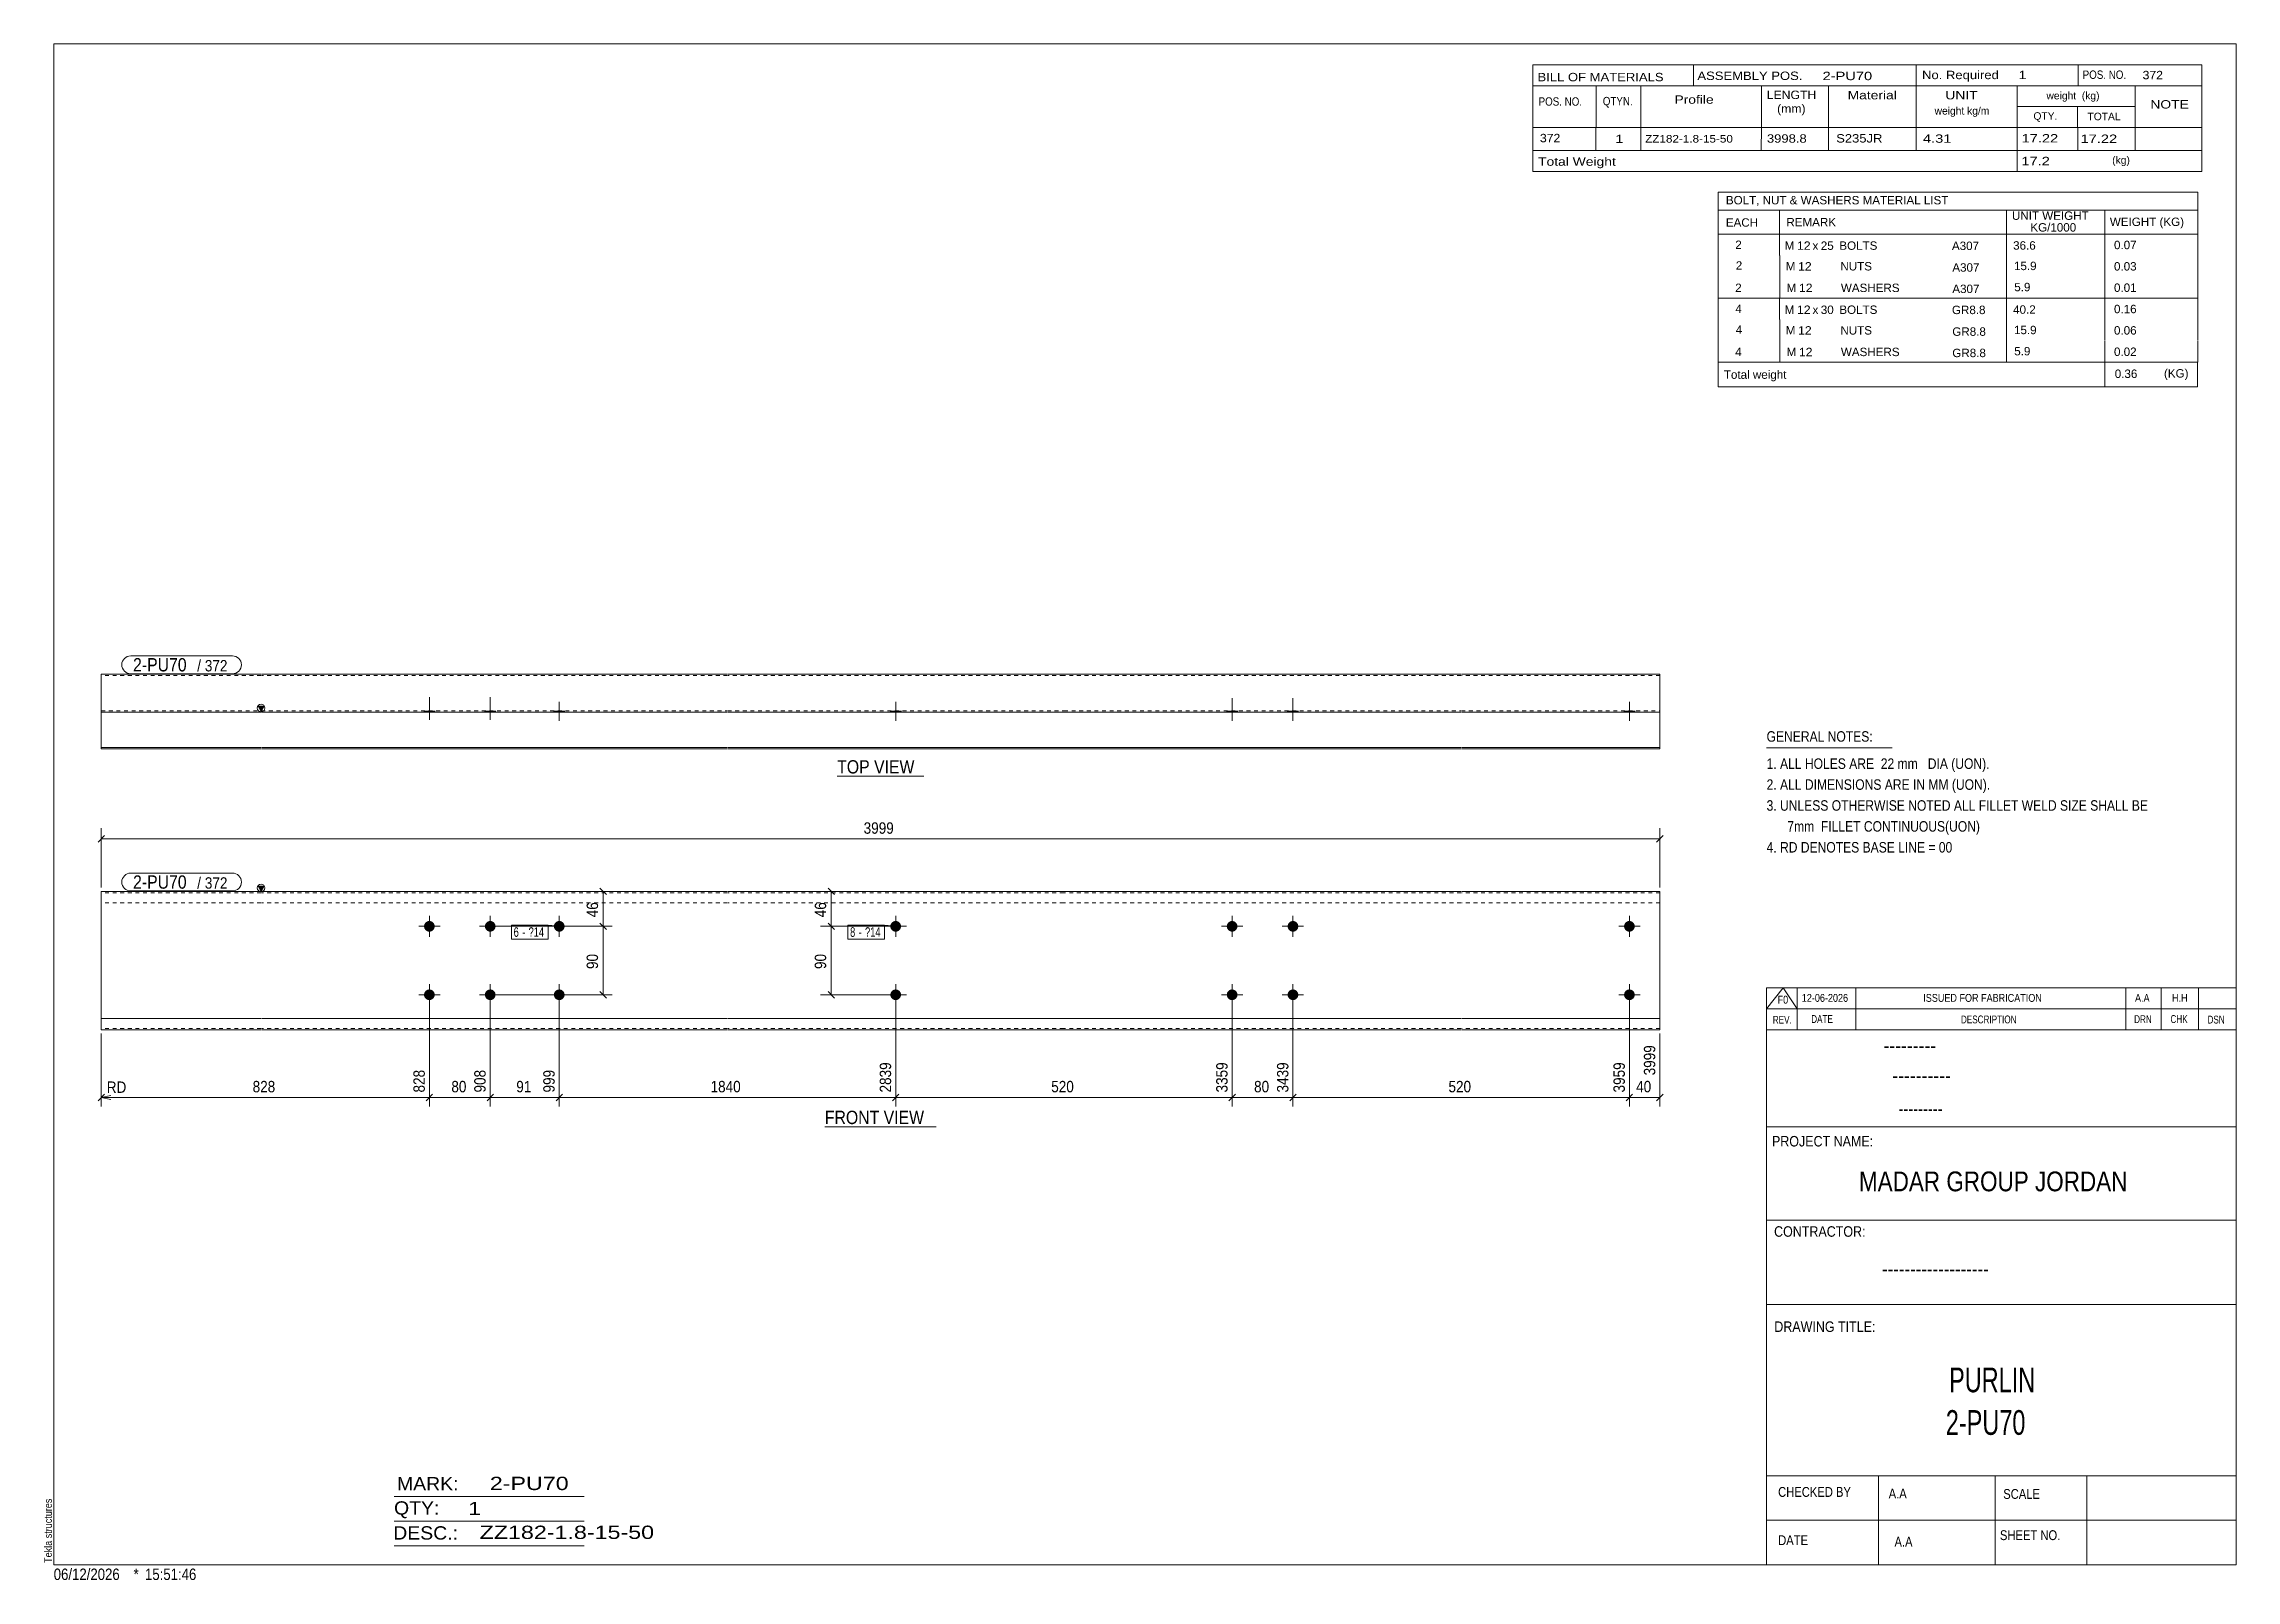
# Model space of a CAD drawing. Header units: millimetres. Extents: x 2 to 579, y 1 to 405.
import ezdxf

# ---------------------------------------------------------------- set-up
doc = ezdxf.new("R2010")
doc.units = ezdxf.units.MM
doc.linetypes.add('XKITLINE00', pattern=[0])
doc.linetypes.add('XKITLINE01', pattern=[4, 1, -1, 1, -1])
for name, color, linetype, lineweight in [('Bolt', 3, 'Continuous', 0), ('BoltMark', 7, 'Continuous', 0), ('Dimensions', 7, 'Continuous', 0), ('DrawingSheet', 5, 'Continuous', 0), ('OtherObjectType', 7, 'Continuous', 0), ('Part', 2, 'Continuous', 0), ('PartMark', 7, 'Continuous', 0)]:
    doc.layers.add(name, color=color, linetype=linetype, lineweight=lineweight)
doc.styles.add('@ARIAL_UNICODE_MS_BOLD', font='ARIAL.TTF')
doc.styles.add('ARIAL', font='ARIAL.TTF')
doc.styles.add('ARIAL_NARROW', font='ARIALN.TTF')
doc.styles.add('COMIC_SANS_MS_BOLD', font='COMICBD.TTF')
doc.styles.add('SWIS721_EX_BT', font='ARIAL.TTF')
doc.styles.add('SWISSE', font='ARIAL.TTF')

# ---------------------------------------------------------------- blocks, each defined once
blk = doc.blocks.new('*A1')
at = {"layer": 'Bolt'}
for points in [[(105.19, 172.88), (105.19, 172.84), (105.19, 172.81), (105.19, 172.77), (105.18, 172.74), (105.18, 172.7), (105.17, 172.67), (105.17, 172.64), (105.16, 172.6), (105.15, 172.57), (105.14, 172.54), (105.13, 172.5), (105.12, 172.47), (105.11, 172.44), (105.1, 172.41), (105.09, 172.37), (105.07, 172.34), (105.06, 172.31), (105.04, 172.28), (105.03, 172.25), (105.01, 172.22), (104.99, 172.19), (104.98, 172.16), (104.96, 172.13), (104.94, 172.1), (104.92, 172.08), (104.9, 172.05), (104.88, 172.02), (104.85, 172), (104.83, 171.97), (104.81, 171.94), (104.78, 171.92), (104.76, 171.9), (104.73, 171.87), (104.71, 171.85), (104.68, 171.83), (104.66, 171.81), (104.63, 171.79), (104.6, 171.77), (104.57, 171.75), (104.54, 171.73), (104.51, 171.71), (104.48, 171.69), (104.45, 171.68), (104.42, 171.66), (104.39, 171.64), (104.36, 171.63), (104.33, 171.62), (104.3, 171.6), (104.27, 171.59), (104.23, 171.58), (104.2, 171.57), (104.17, 171.56), (104.13, 171.55), (104.1, 171.54), (104.07, 171.54), (104.03, 171.53), (104, 171.53), (103.97, 171.52), (103.93, 171.52), (103.9, 171.51), (103.86, 171.51), (103.83, 171.51), (103.79, 171.51), (103.76, 171.51), (103.73, 171.51), (103.69, 171.51), (103.66, 171.52), (103.62, 171.52), (103.59, 171.53), (103.55, 171.53), (103.52, 171.54), (103.49, 171.54), (103.45, 171.55), (103.42, 171.56), (103.39, 171.57), (103.35, 171.58), (103.32, 171.59), (103.29, 171.6), (103.26, 171.62), (103.23, 171.63), (103.2, 171.64), (103.16, 171.66), (103.13, 171.68), (103.1, 171.69), (103.07, 171.71), (103.04, 171.73), (103.02, 171.75), (102.99, 171.77), (102.96, 171.79), (102.93, 171.81), (102.91, 171.83), (102.88, 171.85), (102.85, 171.87), (102.83, 171.9), (102.8, 171.92), (102.78, 171.94), (102.76, 171.97), (102.73, 172), (102.71, 172.02), (102.69, 172.05), (102.67, 172.08), (102.65, 172.1), (102.63, 172.13), (102.61, 172.16), (102.59, 172.19), (102.58, 172.22), (102.56, 172.25), (102.54, 172.28), (102.53, 172.31), (102.51, 172.34), (102.5, 172.37), (102.49, 172.41), (102.48, 172.44), (102.46, 172.47), (102.45, 172.5), (102.44, 172.54), (102.44, 172.57), (102.43, 172.6), (102.42, 172.64), (102.41, 172.67), (102.41, 172.7), (102.4, 172.74), (102.4, 172.77), (102.4, 172.81), (102.4, 172.84), (102.39, 172.88), (102.39, 172.91), (102.39, 172.94), (102.4, 172.98), (102.4, 173.01), (102.4, 173.05), (102.4, 173.08), (102.41, 173.12), (102.41, 173.15), (102.42, 173.18), (102.43, 173.22), (102.44, 173.25), (102.44, 173.28), (102.45, 173.32), (102.46, 173.35), (102.48, 173.38), (102.49, 173.41), (102.5, 173.45), (102.51, 173.48), (102.53, 173.51), (102.54, 173.54), (102.56, 173.57), (102.58, 173.6), (102.59, 173.63), (102.61, 173.66), (102.63, 173.69), (102.65, 173.72), (102.67, 173.74), (102.69, 173.77), (102.71, 173.8), (102.73, 173.82), (102.76, 173.85), (102.78, 173.88), (102.8, 173.9), (102.83, 173.92), (102.85, 173.95), (102.88, 173.97), (102.91, 173.99), (102.93, 174.01), (102.96, 174.03), (102.99, 174.05), (103.02, 174.07), (103.04, 174.09), (103.07, 174.11), (103.1, 174.13), (103.13, 174.14), (103.16, 174.16), (103.2, 174.18), (103.23, 174.19), (103.26, 174.2), (103.29, 174.22), (103.32, 174.23), (103.35, 174.24), (103.39, 174.25), (103.42, 174.26), (103.45, 174.27), (103.49, 174.28), (103.52, 174.28), (103.55, 174.29), (103.59, 174.29), (103.62, 174.3), (103.66, 174.3), (103.69, 174.31), (103.73, 174.31), (103.76, 174.31), (103.79, 174.31), (103.83, 174.31), (103.86, 174.31), (103.9, 174.31), (103.93, 174.3), (103.97, 174.3), (104, 174.29), (104.03, 174.29), (104.07, 174.28), (104.1, 174.28), (104.13, 174.27), (104.17, 174.26), (104.2, 174.25), (104.23, 174.24), (104.27, 174.23), (104.3, 174.22), (104.33, 174.2), (104.36, 174.19), (104.39, 174.18), (104.42, 174.16), (104.45, 174.14), (104.48, 174.13), (104.51, 174.11), (104.54, 174.09), (104.57, 174.07), (104.6, 174.05), (104.63, 174.03), (104.66, 174.01), (104.68, 173.99), (104.71, 173.97), (104.73, 173.95), (104.76, 173.92), (104.78, 173.9), (104.81, 173.88), (104.83, 173.85), (104.85, 173.82), (104.88, 173.8), (104.9, 173.77), (104.92, 173.74), (104.94, 173.72), (104.96, 173.69), (104.98, 173.66), (104.99, 173.63), (105.01, 173.6), (105.03, 173.57), (105.04, 173.54), (105.06, 173.51), (105.07, 173.48), (105.09, 173.45), (105.1, 173.41), (105.11, 173.38), (105.12, 173.35), (105.13, 173.32), (105.14, 173.28), (105.15, 173.25), (105.16, 173.22), (105.17, 173.18), (105.17, 173.15), (105.18, 173.12), (105.18, 173.08), (105.19, 173.05), (105.19, 173.01), (105.19, 172.98), (105.19, 172.94), (105.19, 172.91)], [(121.19, 172.88), (121.19, 172.84), (121.19, 172.81), (121.19, 172.77), (121.18, 172.74), (121.18, 172.7), (121.17, 172.67), (121.17, 172.64), (121.16, 172.6), (121.15, 172.57), (121.14, 172.54), (121.13, 172.5), (121.12, 172.47), (121.11, 172.44), (121.1, 172.41), (121.09, 172.37), (121.07, 172.34), (121.06, 172.31), (121.04, 172.28), (121.03, 172.25), (121.01, 172.22), (120.99, 172.19), (120.98, 172.16), (120.96, 172.13), (120.94, 172.1), (120.92, 172.08), (120.9, 172.05), (120.88, 172.02), (120.85, 172), (120.83, 171.97), (120.81, 171.94), (120.78, 171.92), (120.76, 171.9), (120.73, 171.87), (120.71, 171.85), (120.68, 171.83), (120.66, 171.81), (120.63, 171.79), (120.6, 171.77), (120.57, 171.75), (120.54, 171.73), (120.51, 171.71), (120.48, 171.69), (120.45, 171.68), (120.42, 171.66), (120.39, 171.64), (120.36, 171.63), (120.33, 171.62), (120.3, 171.6), (120.27, 171.59), (120.23, 171.58), (120.2, 171.57), (120.17, 171.56), (120.13, 171.55), (120.1, 171.54), (120.07, 171.54), (120.03, 171.53), (120, 171.53), (119.97, 171.52), (119.93, 171.52), (119.9, 171.51), (119.86, 171.51), (119.83, 171.51), (119.79, 171.51), (119.76, 171.51), (119.73, 171.51), (119.69, 171.51), (119.66, 171.52), (119.62, 171.52), (119.59, 171.53), (119.55, 171.53), (119.52, 171.54), (119.49, 171.54), (119.45, 171.55), (119.42, 171.56), (119.39, 171.57), (119.35, 171.58), (119.32, 171.59), (119.29, 171.6), (119.26, 171.62), (119.23, 171.63), (119.2, 171.64), (119.16, 171.66), (119.13, 171.68), (119.1, 171.69), (119.07, 171.71), (119.04, 171.73), (119.02, 171.75), (118.99, 171.77), (118.96, 171.79), (118.93, 171.81), (118.91, 171.83), (118.88, 171.85), (118.85, 171.87), (118.83, 171.9), (118.8, 171.92), (118.78, 171.94), (118.76, 171.97), (118.73, 172), (118.71, 172.02), (118.69, 172.05), (118.67, 172.08), (118.65, 172.1), (118.63, 172.13), (118.61, 172.16), (118.59, 172.19), (118.58, 172.22), (118.56, 172.25), (118.54, 172.28), (118.53, 172.31), (118.51, 172.34), (118.5, 172.37), (118.49, 172.41), (118.48, 172.44), (118.46, 172.47), (118.45, 172.5), (118.44, 172.54), (118.44, 172.57), (118.43, 172.6), (118.42, 172.64), (118.41, 172.67), (118.41, 172.7), (118.4, 172.74), (118.4, 172.77), (118.4, 172.81), (118.4, 172.84), (118.39, 172.88), (118.39, 172.91), (118.39, 172.94), (118.4, 172.98), (118.4, 173.01), (118.4, 173.05), (118.4, 173.08), (118.41, 173.12), (118.41, 173.15), (118.42, 173.18), (118.43, 173.22), (118.44, 173.25), (118.44, 173.28), (118.45, 173.32), (118.46, 173.35), (118.48, 173.38), (118.49, 173.41), (118.5, 173.45), (118.51, 173.48), (118.53, 173.51), (118.54, 173.54), (118.56, 173.57), (118.58, 173.6), (118.59, 173.63), (118.61, 173.66), (118.63, 173.69), (118.65, 173.72), (118.67, 173.74), (118.69, 173.77), (118.71, 173.8), (118.73, 173.82), (118.76, 173.85), (118.78, 173.88), (118.8, 173.9), (118.83, 173.92), (118.85, 173.95), (118.88, 173.97), (118.91, 173.99), (118.93, 174.01), (118.96, 174.03), (118.99, 174.05), (119.02, 174.07), (119.04, 174.09), (119.07, 174.11), (119.1, 174.13), (119.13, 174.14), (119.16, 174.16), (119.2, 174.18), (119.23, 174.19), (119.26, 174.2), (119.29, 174.22), (119.32, 174.23), (119.35, 174.24), (119.39, 174.25), (119.42, 174.26), (119.45, 174.27), (119.49, 174.28), (119.52, 174.28), (119.55, 174.29), (119.59, 174.29), (119.62, 174.3), (119.66, 174.3), (119.69, 174.31), (119.73, 174.31), (119.76, 174.31), (119.79, 174.31), (119.83, 174.31), (119.86, 174.31), (119.9, 174.31), (119.93, 174.3), (119.97, 174.3), (120, 174.29), (120.03, 174.29), (120.07, 174.28), (120.1, 174.28), (120.13, 174.27), (120.17, 174.26), (120.2, 174.25), (120.23, 174.24), (120.27, 174.23), (120.3, 174.22), (120.33, 174.2), (120.36, 174.19), (120.39, 174.18), (120.42, 174.16), (120.45, 174.14), (120.48, 174.13), (120.51, 174.11), (120.54, 174.09), (120.57, 174.07), (120.6, 174.05), (120.63, 174.03), (120.66, 174.01), (120.68, 173.99), (120.71, 173.97), (120.73, 173.95), (120.76, 173.92), (120.78, 173.9), (120.81, 173.88), (120.83, 173.85), (120.85, 173.82), (120.88, 173.8), (120.9, 173.77), (120.92, 173.74), (120.94, 173.72), (120.96, 173.69), (120.98, 173.66), (120.99, 173.63), (121.01, 173.6), (121.03, 173.57), (121.04, 173.54), (121.06, 173.51), (121.07, 173.48), (121.09, 173.45), (121.1, 173.41), (121.11, 173.38), (121.12, 173.35), (121.13, 173.32), (121.14, 173.28), (121.15, 173.25), (121.16, 173.22), (121.17, 173.18), (121.17, 173.15), (121.18, 173.12), (121.18, 173.08), (121.19, 173.05), (121.19, 173.01), (121.19, 172.98), (121.19, 172.94), (121.19, 172.91)], [(105.19, 154.88), (105.19, 154.84), (105.19, 154.81), (105.19, 154.77), (105.18, 154.74), (105.18, 154.7), (105.17, 154.67), (105.17, 154.64), (105.16, 154.6), (105.15, 154.57), (105.14, 154.54), (105.13, 154.5), (105.12, 154.47), (105.11, 154.44), (105.1, 154.41), (105.09, 154.37), (105.07, 154.34), (105.06, 154.31), (105.04, 154.28), (105.03, 154.25), (105.01, 154.22), (104.99, 154.19), (104.98, 154.16), (104.96, 154.13), (104.94, 154.1), (104.92, 154.08), (104.9, 154.05), (104.88, 154.02), (104.85, 154), (104.83, 153.97), (104.81, 153.94), (104.78, 153.92), (104.76, 153.9), (104.73, 153.87), (104.71, 153.85), (104.68, 153.83), (104.66, 153.81), (104.63, 153.79), (104.6, 153.77), (104.57, 153.75), (104.54, 153.73), (104.51, 153.71), (104.48, 153.69), (104.45, 153.68), (104.42, 153.66), (104.39, 153.64), (104.36, 153.63), (104.33, 153.62), (104.3, 153.6), (104.27, 153.59), (104.23, 153.58), (104.2, 153.57), (104.17, 153.56), (104.13, 153.55), (104.1, 153.54), (104.07, 153.54), (104.03, 153.53), (104, 153.53), (103.97, 153.52), (103.93, 153.52), (103.9, 153.51), (103.86, 153.51), (103.83, 153.51), (103.79, 153.51), (103.76, 153.51), (103.73, 153.51), (103.69, 153.51), (103.66, 153.52), (103.62, 153.52), (103.59, 153.53), (103.55, 153.53), (103.52, 153.54), (103.49, 153.54), (103.45, 153.55), (103.42, 153.56), (103.39, 153.57), (103.35, 153.58), (103.32, 153.59), (103.29, 153.6), (103.26, 153.62), (103.23, 153.63), (103.2, 153.64), (103.16, 153.66), (103.13, 153.68), (103.1, 153.69), (103.07, 153.71), (103.04, 153.73), (103.02, 153.75), (102.99, 153.77), (102.96, 153.79), (102.93, 153.81), (102.91, 153.83), (102.88, 153.85), (102.85, 153.87), (102.83, 153.9), (102.8, 153.92), (102.78, 153.94), (102.76, 153.97), (102.73, 154), (102.71, 154.02), (102.69, 154.05), (102.67, 154.08), (102.65, 154.1), (102.63, 154.13), (102.61, 154.16), (102.59, 154.19), (102.58, 154.22), (102.56, 154.25), (102.54, 154.28), (102.53, 154.31), (102.51, 154.34), (102.5, 154.37), (102.49, 154.41), (102.48, 154.44), (102.46, 154.47), (102.45, 154.5), (102.44, 154.54), (102.44, 154.57), (102.43, 154.6), (102.42, 154.64), (102.41, 154.67), (102.41, 154.7), (102.4, 154.74), (102.4, 154.77), (102.4, 154.81), (102.4, 154.84), (102.39, 154.88), (102.39, 154.91), (102.39, 154.94), (102.4, 154.98), (102.4, 155.01), (102.4, 155.05), (102.4, 155.08), (102.41, 155.12), (102.41, 155.15), (102.42, 155.18), (102.43, 155.22), (102.44, 155.25), (102.44, 155.28), (102.45, 155.32), (102.46, 155.35), (102.48, 155.38), (102.49, 155.41), (102.5, 155.45), (102.51, 155.48), (102.53, 155.51), (102.54, 155.54), (102.56, 155.57), (102.58, 155.6), (102.59, 155.63), (102.61, 155.66), (102.63, 155.69), (102.65, 155.72), (102.67, 155.74), (102.69, 155.77), (102.71, 155.8), (102.73, 155.82), (102.76, 155.85), (102.78, 155.88), (102.8, 155.9), (102.83, 155.92), (102.85, 155.95), (102.88, 155.97), (102.91, 155.99), (102.93, 156.01), (102.96, 156.03), (102.99, 156.05), (103.02, 156.07), (103.04, 156.09), (103.07, 156.11), (103.1, 156.13), (103.13, 156.14), (103.16, 156.16), (103.2, 156.18), (103.23, 156.19), (103.26, 156.2), (103.29, 156.22), (103.32, 156.23), (103.35, 156.24), (103.39, 156.25), (103.42, 156.26), (103.45, 156.27), (103.49, 156.28), (103.52, 156.28), (103.55, 156.29), (103.59, 156.29), (103.62, 156.3), (103.66, 156.3), (103.69, 156.31), (103.73, 156.31), (103.76, 156.31), (103.79, 156.31), (103.83, 156.31), (103.86, 156.31), (103.9, 156.31), (103.93, 156.3), (103.97, 156.3), (104, 156.29), (104.03, 156.29), (104.07, 156.28), (104.1, 156.28), (104.13, 156.27), (104.17, 156.26), (104.2, 156.25), (104.23, 156.24), (104.27, 156.23), (104.3, 156.22), (104.33, 156.2), (104.36, 156.19), (104.39, 156.18), (104.42, 156.16), (104.45, 156.14), (104.48, 156.13), (104.51, 156.11), (104.54, 156.09), (104.57, 156.07), (104.6, 156.05), (104.63, 156.03), (104.66, 156.01), (104.68, 155.99), (104.71, 155.97), (104.73, 155.95), (104.76, 155.92), (104.78, 155.9), (104.81, 155.88), (104.83, 155.85), (104.85, 155.82), (104.88, 155.8), (104.9, 155.77), (104.92, 155.74), (104.94, 155.72), (104.96, 155.69), (104.98, 155.66), (104.99, 155.63), (105.01, 155.6), (105.03, 155.57), (105.04, 155.54), (105.06, 155.51), (105.07, 155.48), (105.09, 155.45), (105.1, 155.41), (105.11, 155.38), (105.12, 155.35), (105.13, 155.32), (105.14, 155.28), (105.15, 155.25), (105.16, 155.22), (105.17, 155.18), (105.17, 155.15), (105.18, 155.12), (105.18, 155.08), (105.19, 155.05), (105.19, 155.01), (105.19, 154.98), (105.19, 154.94), (105.19, 154.91)], [(121.19, 154.88), (121.19, 154.84), (121.19, 154.81), (121.19, 154.77), (121.18, 154.74), (121.18, 154.7), (121.17, 154.67), (121.17, 154.64), (121.16, 154.6), (121.15, 154.57), (121.14, 154.54), (121.13, 154.5), (121.12, 154.47), (121.11, 154.44), (121.1, 154.41), (121.09, 154.37), (121.07, 154.34), (121.06, 154.31), (121.04, 154.28), (121.03, 154.25), (121.01, 154.22), (120.99, 154.19), (120.98, 154.16), (120.96, 154.13), (120.94, 154.1), (120.92, 154.08), (120.9, 154.05), (120.88, 154.02), (120.85, 154), (120.83, 153.97), (120.81, 153.94), (120.78, 153.92), (120.76, 153.9), (120.73, 153.87), (120.71, 153.85), (120.68, 153.83), (120.66, 153.81), (120.63, 153.79), (120.6, 153.77), (120.57, 153.75), (120.54, 153.73), (120.51, 153.71), (120.48, 153.69), (120.45, 153.68), (120.42, 153.66), (120.39, 153.64), (120.36, 153.63), (120.33, 153.62), (120.3, 153.6), (120.27, 153.59), (120.23, 153.58), (120.2, 153.57), (120.17, 153.56), (120.13, 153.55), (120.1, 153.54), (120.07, 153.54), (120.03, 153.53), (120, 153.53), (119.97, 153.52), (119.93, 153.52), (119.9, 153.51), (119.86, 153.51), (119.83, 153.51), (119.79, 153.51), (119.76, 153.51), (119.73, 153.51), (119.69, 153.51), (119.66, 153.52), (119.62, 153.52), (119.59, 153.53), (119.55, 153.53), (119.52, 153.54), (119.49, 153.54), (119.45, 153.55), (119.42, 153.56), (119.39, 153.57), (119.35, 153.58), (119.32, 153.59), (119.29, 153.6), (119.26, 153.62), (119.23, 153.63), (119.2, 153.64), (119.16, 153.66), (119.13, 153.68), (119.1, 153.69), (119.07, 153.71), (119.04, 153.73), (119.02, 153.75), (118.99, 153.77), (118.96, 153.79), (118.93, 153.81), (118.91, 153.83), (118.88, 153.85), (118.85, 153.87), (118.83, 153.9), (118.8, 153.92), (118.78, 153.94), (118.76, 153.97), (118.73, 154), (118.71, 154.02), (118.69, 154.05), (118.67, 154.08), (118.65, 154.1), (118.63, 154.13), (118.61, 154.16), (118.59, 154.19), (118.58, 154.22), (118.56, 154.25), (118.54, 154.28), (118.53, 154.31), (118.51, 154.34), (118.5, 154.37), (118.49, 154.41), (118.48, 154.44), (118.46, 154.47), (118.45, 154.5), (118.44, 154.54), (118.44, 154.57), (118.43, 154.6), (118.42, 154.64), (118.41, 154.67), (118.41, 154.7), (118.4, 154.74), (118.4, 154.77), (118.4, 154.81), (118.4, 154.84), (118.39, 154.88), (118.39, 154.91), (118.39, 154.94), (118.4, 154.98), (118.4, 155.01), (118.4, 155.05), (118.4, 155.08), (118.41, 155.12), (118.41, 155.15), (118.42, 155.18), (118.43, 155.22), (118.44, 155.25), (118.44, 155.28), (118.45, 155.32), (118.46, 155.35), (118.48, 155.38), (118.49, 155.41), (118.5, 155.45), (118.51, 155.48), (118.53, 155.51), (118.54, 155.54), (118.56, 155.57), (118.58, 155.6), (118.59, 155.63), (118.61, 155.66), (118.63, 155.69), (118.65, 155.72), (118.67, 155.74), (118.69, 155.77), (118.71, 155.8), (118.73, 155.82), (118.76, 155.85), (118.78, 155.88), (118.8, 155.9), (118.83, 155.92), (118.85, 155.95), (118.88, 155.97), (118.91, 155.99), (118.93, 156.01), (118.96, 156.03), (118.99, 156.05), (119.02, 156.07), (119.04, 156.09), (119.07, 156.11), (119.1, 156.13), (119.13, 156.14), (119.16, 156.16), (119.2, 156.18), (119.23, 156.19), (119.26, 156.2), (119.29, 156.22), (119.32, 156.23), (119.35, 156.24), (119.39, 156.25), (119.42, 156.26), (119.45, 156.27), (119.49, 156.28), (119.52, 156.28), (119.55, 156.29), (119.59, 156.29), (119.62, 156.3), (119.66, 156.3), (119.69, 156.31), (119.73, 156.31), (119.76, 156.31), (119.79, 156.31), (119.83, 156.31), (119.86, 156.31), (119.9, 156.31), (119.93, 156.3), (119.97, 156.3), (120, 156.29), (120.03, 156.29), (120.07, 156.28), (120.1, 156.28), (120.13, 156.27), (120.17, 156.26), (120.2, 156.25), (120.23, 156.24), (120.27, 156.23), (120.3, 156.22), (120.33, 156.2), (120.36, 156.19), (120.39, 156.18), (120.42, 156.16), (120.45, 156.14), (120.48, 156.13), (120.51, 156.11), (120.54, 156.09), (120.57, 156.07), (120.6, 156.05), (120.63, 156.03), (120.66, 156.01), (120.68, 155.99), (120.71, 155.97), (120.73, 155.95), (120.76, 155.92), (120.78, 155.9), (120.81, 155.88), (120.83, 155.85), (120.85, 155.82), (120.88, 155.8), (120.9, 155.77), (120.92, 155.74), (120.94, 155.72), (120.96, 155.69), (120.98, 155.66), (120.99, 155.63), (121.01, 155.6), (121.03, 155.57), (121.04, 155.54), (121.06, 155.51), (121.07, 155.48), (121.09, 155.45), (121.1, 155.41), (121.11, 155.38), (121.12, 155.35), (121.13, 155.32), (121.14, 155.28), (121.15, 155.25), (121.16, 155.22), (121.17, 155.18), (121.17, 155.15), (121.18, 155.12), (121.18, 155.08), (121.19, 155.05), (121.19, 155.01), (121.19, 154.98), (121.19, 154.94), (121.19, 154.91)]]:
    blk.add_hatch(color=3, dxfattribs=at).paths.add_polyline_path(points, flags=17)
at = {"layer": 'Bolt', "color": 3, "linetype": 'XKITLINE00', "lineweight": 0}
for p, q in [((103.79, 175.71), (103.79, 170.11)), ((119.79, 175.71), (119.79, 170.11)), ((106.59, 172.91), (100.99, 172.91)), ((122.59, 172.91), (116.99, 172.91)), ((103.79, 157.71), (103.79, 152.11)), ((119.79, 157.71), (119.79, 152.11)), ((106.59, 154.91), (100.99, 154.91)), ((122.59, 154.91), (116.99, 154.91))]:
    blk.add_line(p, q, dxfattribs=at)
blk = doc.blocks.new('*A2')
at = {"layer": 'Bolt'}
for points in [[(139.35, 172.88), (139.35, 172.84), (139.35, 172.81), (139.35, 172.77), (139.34, 172.74), (139.34, 172.7), (139.33, 172.67), (139.33, 172.64), (139.32, 172.6), (139.31, 172.57), (139.3, 172.54), (139.29, 172.5), (139.28, 172.47), (139.27, 172.44), (139.26, 172.41), (139.25, 172.37), (139.23, 172.34), (139.22, 172.31), (139.2, 172.28), (139.19, 172.25), (139.17, 172.22), (139.15, 172.19), (139.14, 172.16), (139.12, 172.13), (139.1, 172.1), (139.08, 172.08), (139.06, 172.05), (139.03, 172.02), (139.01, 172), (138.99, 171.97), (138.97, 171.94), (138.94, 171.92), (138.92, 171.9), (138.89, 171.87), (138.87, 171.85), (138.84, 171.83), (138.81, 171.81), (138.79, 171.79), (138.76, 171.77), (138.73, 171.75), (138.7, 171.73), (138.67, 171.71), (138.64, 171.69), (138.61, 171.68), (138.58, 171.66), (138.55, 171.64), (138.52, 171.63), (138.49, 171.62), (138.46, 171.6), (138.42, 171.59), (138.39, 171.58), (138.36, 171.57), (138.33, 171.56), (138.29, 171.55), (138.26, 171.54), (138.23, 171.54), (138.19, 171.53), (138.16, 171.53), (138.12, 171.52), (138.09, 171.52), (138.06, 171.51), (138.02, 171.51), (137.99, 171.51), (137.95, 171.51), (137.92, 171.51), (137.88, 171.51), (137.85, 171.51), (137.82, 171.52), (137.78, 171.52), (137.75, 171.53), (137.71, 171.53), (137.68, 171.54), (137.65, 171.54), (137.61, 171.55), (137.58, 171.56), (137.55, 171.57), (137.51, 171.58), (137.48, 171.59), (137.45, 171.6), (137.42, 171.62), (137.39, 171.63), (137.35, 171.64), (137.32, 171.66), (137.29, 171.68), (137.26, 171.69), (137.23, 171.71), (137.2, 171.73), (137.17, 171.75), (137.15, 171.77), (137.12, 171.79), (137.09, 171.81), (137.06, 171.83), (137.04, 171.85), (137.01, 171.87), (136.99, 171.9), (136.96, 171.92), (136.94, 171.94), (136.92, 171.97), (136.89, 172), (136.87, 172.02), (136.85, 172.05), (136.83, 172.08), (136.81, 172.1), (136.79, 172.13), (136.77, 172.16), (136.75, 172.19), (136.73, 172.22), (136.72, 172.25), (136.7, 172.28), (136.69, 172.31), (136.67, 172.34), (136.66, 172.37), (136.65, 172.41), (136.63, 172.44), (136.62, 172.47), (136.61, 172.5), (136.6, 172.54), (136.59, 172.57), (136.59, 172.6), (136.58, 172.64), (136.57, 172.67), (136.57, 172.7), (136.56, 172.74), (136.56, 172.77), (136.56, 172.81), (136.55, 172.84), (136.55, 172.88), (136.55, 172.91), (136.55, 172.94), (136.55, 172.98), (136.56, 173.01), (136.56, 173.05), (136.56, 173.08), (136.57, 173.12), (136.57, 173.15), (136.58, 173.18), (136.59, 173.22), (136.59, 173.25), (136.6, 173.28), (136.61, 173.32), (136.62, 173.35), (136.63, 173.38), (136.65, 173.41), (136.66, 173.45), (136.67, 173.48), (136.69, 173.51), (136.7, 173.54), (136.72, 173.57), (136.73, 173.6), (136.75, 173.63), (136.77, 173.66), (136.79, 173.69), (136.81, 173.72), (136.83, 173.74), (136.85, 173.77), (136.87, 173.8), (136.89, 173.82), (136.92, 173.85), (136.94, 173.88), (136.96, 173.9), (136.99, 173.92), (137.01, 173.95), (137.04, 173.97), (137.06, 173.99), (137.09, 174.01), (137.12, 174.03), (137.15, 174.05), (137.17, 174.07), (137.2, 174.09), (137.23, 174.11), (137.26, 174.13), (137.29, 174.14), (137.32, 174.16), (137.35, 174.18), (137.39, 174.19), (137.42, 174.2), (137.45, 174.22), (137.48, 174.23), (137.51, 174.24), (137.55, 174.25), (137.58, 174.26), (137.61, 174.27), (137.65, 174.28), (137.68, 174.28), (137.71, 174.29), (137.75, 174.29), (137.78, 174.3), (137.82, 174.3), (137.85, 174.31), (137.88, 174.31), (137.92, 174.31), (137.95, 174.31), (137.99, 174.31), (138.02, 174.31), (138.06, 174.31), (138.09, 174.3), (138.12, 174.3), (138.16, 174.29), (138.19, 174.29), (138.23, 174.28), (138.26, 174.28), (138.29, 174.27), (138.33, 174.26), (138.36, 174.25), (138.39, 174.24), (138.42, 174.23), (138.46, 174.22), (138.49, 174.2), (138.52, 174.19), (138.55, 174.18), (138.58, 174.16), (138.61, 174.14), (138.64, 174.13), (138.67, 174.11), (138.7, 174.09), (138.73, 174.07), (138.76, 174.05), (138.79, 174.03), (138.81, 174.01), (138.84, 173.99), (138.87, 173.97), (138.89, 173.95), (138.92, 173.92), (138.94, 173.9), (138.97, 173.88), (138.99, 173.85), (139.01, 173.82), (139.03, 173.8), (139.06, 173.77), (139.08, 173.74), (139.1, 173.72), (139.12, 173.69), (139.14, 173.66), (139.15, 173.63), (139.17, 173.6), (139.19, 173.57), (139.2, 173.54), (139.22, 173.51), (139.23, 173.48), (139.25, 173.45), (139.26, 173.41), (139.27, 173.38), (139.28, 173.35), (139.29, 173.32), (139.3, 173.28), (139.31, 173.25), (139.32, 173.22), (139.33, 173.18), (139.33, 173.15), (139.34, 173.12), (139.34, 173.08), (139.35, 173.05), (139.35, 173.01), (139.35, 172.98), (139.35, 172.94), (139.35, 172.91)], [(139.35, 154.88), (139.35, 154.84), (139.35, 154.81), (139.35, 154.77), (139.34, 154.74), (139.34, 154.7), (139.33, 154.67), (139.33, 154.64), (139.32, 154.6), (139.31, 154.57), (139.3, 154.54), (139.29, 154.5), (139.28, 154.47), (139.27, 154.44), (139.26, 154.41), (139.25, 154.37), (139.23, 154.34), (139.22, 154.31), (139.2, 154.28), (139.19, 154.25), (139.17, 154.22), (139.15, 154.19), (139.14, 154.16), (139.12, 154.13), (139.1, 154.1), (139.08, 154.08), (139.06, 154.05), (139.03, 154.02), (139.01, 154), (138.99, 153.97), (138.97, 153.94), (138.94, 153.92), (138.92, 153.9), (138.89, 153.87), (138.87, 153.85), (138.84, 153.83), (138.81, 153.81), (138.79, 153.79), (138.76, 153.77), (138.73, 153.75), (138.7, 153.73), (138.67, 153.71), (138.64, 153.69), (138.61, 153.68), (138.58, 153.66), (138.55, 153.64), (138.52, 153.63), (138.49, 153.62), (138.46, 153.6), (138.42, 153.59), (138.39, 153.58), (138.36, 153.57), (138.33, 153.56), (138.29, 153.55), (138.26, 153.54), (138.23, 153.54), (138.19, 153.53), (138.16, 153.53), (138.12, 153.52), (138.09, 153.52), (138.06, 153.51), (138.02, 153.51), (137.99, 153.51), (137.95, 153.51), (137.92, 153.51), (137.88, 153.51), (137.85, 153.51), (137.82, 153.52), (137.78, 153.52), (137.75, 153.53), (137.71, 153.53), (137.68, 153.54), (137.65, 153.54), (137.61, 153.55), (137.58, 153.56), (137.55, 153.57), (137.51, 153.58), (137.48, 153.59), (137.45, 153.6), (137.42, 153.62), (137.39, 153.63), (137.35, 153.64), (137.32, 153.66), (137.29, 153.68), (137.26, 153.69), (137.23, 153.71), (137.2, 153.73), (137.17, 153.75), (137.15, 153.77), (137.12, 153.79), (137.09, 153.81), (137.06, 153.83), (137.04, 153.85), (137.01, 153.87), (136.99, 153.9), (136.96, 153.92), (136.94, 153.94), (136.92, 153.97), (136.89, 154), (136.87, 154.02), (136.85, 154.05), (136.83, 154.08), (136.81, 154.1), (136.79, 154.13), (136.77, 154.16), (136.75, 154.19), (136.73, 154.22), (136.72, 154.25), (136.7, 154.28), (136.69, 154.31), (136.67, 154.34), (136.66, 154.37), (136.65, 154.41), (136.63, 154.44), (136.62, 154.47), (136.61, 154.5), (136.6, 154.54), (136.59, 154.57), (136.59, 154.6), (136.58, 154.64), (136.57, 154.67), (136.57, 154.7), (136.56, 154.74), (136.56, 154.77), (136.56, 154.81), (136.55, 154.84), (136.55, 154.88), (136.55, 154.91), (136.55, 154.94), (136.55, 154.98), (136.56, 155.01), (136.56, 155.05), (136.56, 155.08), (136.57, 155.12), (136.57, 155.15), (136.58, 155.18), (136.59, 155.22), (136.59, 155.25), (136.6, 155.28), (136.61, 155.32), (136.62, 155.35), (136.63, 155.38), (136.65, 155.41), (136.66, 155.45), (136.67, 155.48), (136.69, 155.51), (136.7, 155.54), (136.72, 155.57), (136.73, 155.6), (136.75, 155.63), (136.77, 155.66), (136.79, 155.69), (136.81, 155.72), (136.83, 155.74), (136.85, 155.77), (136.87, 155.8), (136.89, 155.82), (136.92, 155.85), (136.94, 155.88), (136.96, 155.9), (136.99, 155.92), (137.01, 155.95), (137.04, 155.97), (137.06, 155.99), (137.09, 156.01), (137.12, 156.03), (137.15, 156.05), (137.17, 156.07), (137.2, 156.09), (137.23, 156.11), (137.26, 156.13), (137.29, 156.14), (137.32, 156.16), (137.35, 156.18), (137.39, 156.19), (137.42, 156.2), (137.45, 156.22), (137.48, 156.23), (137.51, 156.24), (137.55, 156.25), (137.58, 156.26), (137.61, 156.27), (137.65, 156.28), (137.68, 156.28), (137.71, 156.29), (137.75, 156.29), (137.78, 156.3), (137.82, 156.3), (137.85, 156.31), (137.88, 156.31), (137.92, 156.31), (137.95, 156.31), (137.99, 156.31), (138.02, 156.31), (138.06, 156.31), (138.09, 156.3), (138.12, 156.3), (138.16, 156.29), (138.19, 156.29), (138.23, 156.28), (138.26, 156.28), (138.29, 156.27), (138.33, 156.26), (138.36, 156.25), (138.39, 156.24), (138.42, 156.23), (138.46, 156.22), (138.49, 156.2), (138.52, 156.19), (138.55, 156.18), (138.58, 156.16), (138.61, 156.14), (138.64, 156.13), (138.67, 156.11), (138.7, 156.09), (138.73, 156.07), (138.76, 156.05), (138.79, 156.03), (138.81, 156.01), (138.84, 155.99), (138.87, 155.97), (138.89, 155.95), (138.92, 155.92), (138.94, 155.9), (138.97, 155.88), (138.99, 155.85), (139.01, 155.82), (139.03, 155.8), (139.06, 155.77), (139.08, 155.74), (139.1, 155.72), (139.12, 155.69), (139.14, 155.66), (139.15, 155.63), (139.17, 155.6), (139.19, 155.57), (139.2, 155.54), (139.22, 155.51), (139.23, 155.48), (139.25, 155.45), (139.26, 155.41), (139.27, 155.38), (139.28, 155.35), (139.29, 155.32), (139.3, 155.28), (139.31, 155.25), (139.32, 155.22), (139.33, 155.18), (139.33, 155.15), (139.34, 155.12), (139.34, 155.08), (139.35, 155.05), (139.35, 155.01), (139.35, 154.98), (139.35, 154.94), (139.35, 154.91)]]:
    blk.add_hatch(color=3, dxfattribs=at).paths.add_polyline_path(points, flags=17)
at = {"layer": 'Bolt', "color": 3, "linetype": 'XKITLINE00', "lineweight": 0}
for p, q in [((137.95, 175.71), (137.95, 170.11)), ((140.75, 172.91), (135.15, 172.91)), ((137.95, 157.71), (137.95, 152.11)), ((140.75, 154.91), (135.15, 154.91))]:
    blk.add_line(p, q, dxfattribs=at)
blk = doc.blocks.new('*A3')
at = {"layer": 'Bolt'}
for points in [[(316.33, 172.88), (316.33, 172.84), (316.32, 172.81), (316.32, 172.77), (316.32, 172.74), (316.31, 172.7), (316.31, 172.67), (316.3, 172.64), (316.29, 172.6), (316.29, 172.57), (316.28, 172.54), (316.27, 172.5), (316.26, 172.47), (316.25, 172.44), (316.23, 172.41), (316.22, 172.37), (316.21, 172.34), (316.19, 172.31), (316.18, 172.28), (316.16, 172.25), (316.15, 172.22), (316.13, 172.19), (316.11, 172.16), (316.09, 172.13), (316.07, 172.1), (316.05, 172.08), (316.03, 172.05), (316.01, 172.02), (315.99, 172), (315.97, 171.97), (315.94, 171.94), (315.92, 171.92), (315.89, 171.9), (315.87, 171.87), (315.84, 171.85), (315.82, 171.83), (315.79, 171.81), (315.76, 171.79), (315.73, 171.77), (315.71, 171.75), (315.68, 171.73), (315.65, 171.71), (315.62, 171.69), (315.59, 171.68), (315.56, 171.66), (315.53, 171.64), (315.5, 171.63), (315.46, 171.62), (315.43, 171.6), (315.4, 171.59), (315.37, 171.58), (315.33, 171.57), (315.3, 171.56), (315.27, 171.55), (315.23, 171.54), (315.2, 171.54), (315.17, 171.53), (315.13, 171.53), (315.1, 171.52), (315.07, 171.52), (315.03, 171.51), (315, 171.51), (314.96, 171.51), (314.93, 171.51), (314.89, 171.51), (314.86, 171.51), (314.83, 171.51), (314.79, 171.52), (314.76, 171.52), (314.72, 171.53), (314.69, 171.53), (314.66, 171.54), (314.62, 171.54), (314.59, 171.55), (314.55, 171.56), (314.52, 171.57), (314.49, 171.58), (314.46, 171.59), (314.42, 171.6), (314.39, 171.62), (314.36, 171.63), (314.33, 171.64), (314.3, 171.66), (314.27, 171.68), (314.24, 171.69), (314.21, 171.71), (314.18, 171.73), (314.15, 171.75), (314.12, 171.77), (314.09, 171.79), (314.07, 171.81), (314.04, 171.83), (314.01, 171.85), (313.99, 171.87), (313.96, 171.9), (313.94, 171.92), (313.91, 171.94), (313.89, 171.97), (313.87, 172), (313.85, 172.02), (313.82, 172.05), (313.8, 172.08), (313.78, 172.1), (313.76, 172.13), (313.75, 172.16), (313.73, 172.19), (313.71, 172.22), (313.69, 172.25), (313.68, 172.28), (313.66, 172.31), (313.65, 172.34), (313.63, 172.37), (313.62, 172.41), (313.61, 172.44), (313.6, 172.47), (313.59, 172.5), (313.58, 172.54), (313.57, 172.57), (313.56, 172.6), (313.56, 172.64), (313.55, 172.67), (313.54, 172.7), (313.54, 172.74), (313.53, 172.77), (313.53, 172.81), (313.53, 172.84), (313.53, 172.88), (313.53, 172.91), (313.53, 172.94), (313.53, 172.98), (313.53, 173.01), (313.53, 173.05), (313.54, 173.08), (313.54, 173.12), (313.55, 173.15), (313.56, 173.18), (313.56, 173.22), (313.57, 173.25), (313.58, 173.28), (313.59, 173.32), (313.6, 173.35), (313.61, 173.38), (313.62, 173.41), (313.63, 173.45), (313.65, 173.48), (313.66, 173.51), (313.68, 173.54), (313.69, 173.57), (313.71, 173.6), (313.73, 173.63), (313.75, 173.66), (313.76, 173.69), (313.78, 173.72), (313.8, 173.74), (313.82, 173.77), (313.85, 173.8), (313.87, 173.82), (313.89, 173.85), (313.91, 173.88), (313.94, 173.9), (313.96, 173.92), (313.99, 173.95), (314.01, 173.97), (314.04, 173.99), (314.07, 174.01), (314.09, 174.03), (314.12, 174.05), (314.15, 174.07), (314.18, 174.09), (314.21, 174.11), (314.24, 174.13), (314.27, 174.14), (314.3, 174.16), (314.33, 174.18), (314.36, 174.19), (314.39, 174.2), (314.42, 174.22), (314.46, 174.23), (314.49, 174.24), (314.52, 174.25), (314.55, 174.26), (314.59, 174.27), (314.62, 174.28), (314.66, 174.28), (314.69, 174.29), (314.72, 174.29), (314.76, 174.3), (314.79, 174.3), (314.83, 174.31), (314.86, 174.31), (314.89, 174.31), (314.93, 174.31), (314.96, 174.31), (315, 174.31), (315.03, 174.31), (315.07, 174.3), (315.1, 174.3), (315.13, 174.29), (315.17, 174.29), (315.2, 174.28), (315.23, 174.28), (315.27, 174.27), (315.3, 174.26), (315.33, 174.25), (315.37, 174.24), (315.4, 174.23), (315.43, 174.22), (315.46, 174.2), (315.5, 174.19), (315.53, 174.18), (315.56, 174.16), (315.59, 174.14), (315.62, 174.13), (315.65, 174.11), (315.68, 174.09), (315.71, 174.07), (315.73, 174.05), (315.76, 174.03), (315.79, 174.01), (315.82, 173.99), (315.84, 173.97), (315.87, 173.95), (315.89, 173.92), (315.92, 173.9), (315.94, 173.88), (315.97, 173.85), (315.99, 173.82), (316.01, 173.8), (316.03, 173.77), (316.05, 173.74), (316.07, 173.72), (316.09, 173.69), (316.11, 173.66), (316.13, 173.63), (316.15, 173.6), (316.16, 173.57), (316.18, 173.54), (316.19, 173.51), (316.21, 173.48), (316.22, 173.45), (316.23, 173.41), (316.25, 173.38), (316.26, 173.35), (316.27, 173.32), (316.28, 173.28), (316.29, 173.25), (316.29, 173.22), (316.3, 173.18), (316.31, 173.15), (316.31, 173.12), (316.32, 173.08), (316.32, 173.05), (316.32, 173.01), (316.33, 172.98), (316.33, 172.94), (316.33, 172.91)], [(332.33, 172.88), (332.33, 172.84), (332.32, 172.81), (332.32, 172.77), (332.32, 172.74), (332.31, 172.7), (332.31, 172.67), (332.3, 172.64), (332.29, 172.6), (332.29, 172.57), (332.28, 172.54), (332.27, 172.5), (332.26, 172.47), (332.25, 172.44), (332.23, 172.41), (332.22, 172.37), (332.21, 172.34), (332.19, 172.31), (332.18, 172.28), (332.16, 172.25), (332.15, 172.22), (332.13, 172.19), (332.11, 172.16), (332.09, 172.13), (332.07, 172.1), (332.05, 172.08), (332.03, 172.05), (332.01, 172.02), (331.99, 172), (331.97, 171.97), (331.94, 171.94), (331.92, 171.92), (331.89, 171.9), (331.87, 171.87), (331.84, 171.85), (331.82, 171.83), (331.79, 171.81), (331.76, 171.79), (331.73, 171.77), (331.71, 171.75), (331.68, 171.73), (331.65, 171.71), (331.62, 171.69), (331.59, 171.68), (331.56, 171.66), (331.53, 171.64), (331.5, 171.63), (331.46, 171.62), (331.43, 171.6), (331.4, 171.59), (331.37, 171.58), (331.33, 171.57), (331.3, 171.56), (331.27, 171.55), (331.23, 171.54), (331.2, 171.54), (331.17, 171.53), (331.13, 171.53), (331.1, 171.52), (331.07, 171.52), (331.03, 171.51), (331, 171.51), (330.96, 171.51), (330.93, 171.51), (330.89, 171.51), (330.86, 171.51), (330.83, 171.51), (330.79, 171.52), (330.76, 171.52), (330.72, 171.53), (330.69, 171.53), (330.66, 171.54), (330.62, 171.54), (330.59, 171.55), (330.55, 171.56), (330.52, 171.57), (330.49, 171.58), (330.46, 171.59), (330.42, 171.6), (330.39, 171.62), (330.36, 171.63), (330.33, 171.64), (330.3, 171.66), (330.27, 171.68), (330.24, 171.69), (330.21, 171.71), (330.18, 171.73), (330.15, 171.75), (330.12, 171.77), (330.09, 171.79), (330.07, 171.81), (330.04, 171.83), (330.01, 171.85), (329.99, 171.87), (329.96, 171.9), (329.94, 171.92), (329.91, 171.94), (329.89, 171.97), (329.87, 172), (329.85, 172.02), (329.82, 172.05), (329.8, 172.08), (329.78, 172.1), (329.76, 172.13), (329.75, 172.16), (329.73, 172.19), (329.71, 172.22), (329.69, 172.25), (329.68, 172.28), (329.66, 172.31), (329.65, 172.34), (329.63, 172.37), (329.62, 172.41), (329.61, 172.44), (329.6, 172.47), (329.59, 172.5), (329.58, 172.54), (329.57, 172.57), (329.56, 172.6), (329.56, 172.64), (329.55, 172.67), (329.54, 172.7), (329.54, 172.74), (329.53, 172.77), (329.53, 172.81), (329.53, 172.84), (329.53, 172.88), (329.53, 172.91), (329.53, 172.94), (329.53, 172.98), (329.53, 173.01), (329.53, 173.05), (329.54, 173.08), (329.54, 173.12), (329.55, 173.15), (329.56, 173.18), (329.56, 173.22), (329.57, 173.25), (329.58, 173.28), (329.59, 173.32), (329.6, 173.35), (329.61, 173.38), (329.62, 173.41), (329.63, 173.45), (329.65, 173.48), (329.66, 173.51), (329.68, 173.54), (329.69, 173.57), (329.71, 173.6), (329.73, 173.63), (329.75, 173.66), (329.76, 173.69), (329.78, 173.72), (329.8, 173.74), (329.82, 173.77), (329.85, 173.8), (329.87, 173.82), (329.89, 173.85), (329.91, 173.88), (329.94, 173.9), (329.96, 173.92), (329.99, 173.95), (330.01, 173.97), (330.04, 173.99), (330.07, 174.01), (330.09, 174.03), (330.12, 174.05), (330.15, 174.07), (330.18, 174.09), (330.21, 174.11), (330.24, 174.13), (330.27, 174.14), (330.3, 174.16), (330.33, 174.18), (330.36, 174.19), (330.39, 174.2), (330.42, 174.22), (330.46, 174.23), (330.49, 174.24), (330.52, 174.25), (330.55, 174.26), (330.59, 174.27), (330.62, 174.28), (330.66, 174.28), (330.69, 174.29), (330.72, 174.29), (330.76, 174.3), (330.79, 174.3), (330.83, 174.31), (330.86, 174.31), (330.89, 174.31), (330.93, 174.31), (330.96, 174.31), (331, 174.31), (331.03, 174.31), (331.07, 174.3), (331.1, 174.3), (331.13, 174.29), (331.17, 174.29), (331.2, 174.28), (331.23, 174.28), (331.27, 174.27), (331.3, 174.26), (331.33, 174.25), (331.37, 174.24), (331.4, 174.23), (331.43, 174.22), (331.46, 174.2), (331.5, 174.19), (331.53, 174.18), (331.56, 174.16), (331.59, 174.14), (331.62, 174.13), (331.65, 174.11), (331.68, 174.09), (331.71, 174.07), (331.73, 174.05), (331.76, 174.03), (331.79, 174.01), (331.82, 173.99), (331.84, 173.97), (331.87, 173.95), (331.89, 173.92), (331.92, 173.9), (331.94, 173.88), (331.97, 173.85), (331.99, 173.82), (332.01, 173.8), (332.03, 173.77), (332.05, 173.74), (332.07, 173.72), (332.09, 173.69), (332.11, 173.66), (332.13, 173.63), (332.15, 173.6), (332.16, 173.57), (332.18, 173.54), (332.19, 173.51), (332.21, 173.48), (332.22, 173.45), (332.23, 173.41), (332.25, 173.38), (332.26, 173.35), (332.27, 173.32), (332.28, 173.28), (332.29, 173.25), (332.29, 173.22), (332.3, 173.18), (332.31, 173.15), (332.31, 173.12), (332.32, 173.08), (332.32, 173.05), (332.32, 173.01), (332.33, 172.98), (332.33, 172.94), (332.33, 172.91)], [(316.33, 154.88), (316.33, 154.84), (316.32, 154.81), (316.32, 154.77), (316.32, 154.74), (316.31, 154.7), (316.31, 154.67), (316.3, 154.64), (316.29, 154.6), (316.29, 154.57), (316.28, 154.54), (316.27, 154.5), (316.26, 154.47), (316.25, 154.44), (316.23, 154.41), (316.22, 154.37), (316.21, 154.34), (316.19, 154.31), (316.18, 154.28), (316.16, 154.25), (316.15, 154.22), (316.13, 154.19), (316.11, 154.16), (316.09, 154.13), (316.07, 154.1), (316.05, 154.08), (316.03, 154.05), (316.01, 154.02), (315.99, 154), (315.97, 153.97), (315.94, 153.94), (315.92, 153.92), (315.89, 153.9), (315.87, 153.87), (315.84, 153.85), (315.82, 153.83), (315.79, 153.81), (315.76, 153.79), (315.73, 153.77), (315.71, 153.75), (315.68, 153.73), (315.65, 153.71), (315.62, 153.69), (315.59, 153.68), (315.56, 153.66), (315.53, 153.64), (315.5, 153.63), (315.46, 153.62), (315.43, 153.6), (315.4, 153.59), (315.37, 153.58), (315.33, 153.57), (315.3, 153.56), (315.27, 153.55), (315.23, 153.54), (315.2, 153.54), (315.17, 153.53), (315.13, 153.53), (315.1, 153.52), (315.07, 153.52), (315.03, 153.51), (315, 153.51), (314.96, 153.51), (314.93, 153.51), (314.89, 153.51), (314.86, 153.51), (314.83, 153.51), (314.79, 153.52), (314.76, 153.52), (314.72, 153.53), (314.69, 153.53), (314.66, 153.54), (314.62, 153.54), (314.59, 153.55), (314.55, 153.56), (314.52, 153.57), (314.49, 153.58), (314.46, 153.59), (314.42, 153.6), (314.39, 153.62), (314.36, 153.63), (314.33, 153.64), (314.3, 153.66), (314.27, 153.68), (314.24, 153.69), (314.21, 153.71), (314.18, 153.73), (314.15, 153.75), (314.12, 153.77), (314.09, 153.79), (314.07, 153.81), (314.04, 153.83), (314.01, 153.85), (313.99, 153.87), (313.96, 153.9), (313.94, 153.92), (313.91, 153.94), (313.89, 153.97), (313.87, 154), (313.85, 154.02), (313.82, 154.05), (313.8, 154.08), (313.78, 154.1), (313.76, 154.13), (313.75, 154.16), (313.73, 154.19), (313.71, 154.22), (313.69, 154.25), (313.68, 154.28), (313.66, 154.31), (313.65, 154.34), (313.63, 154.37), (313.62, 154.41), (313.61, 154.44), (313.6, 154.47), (313.59, 154.5), (313.58, 154.54), (313.57, 154.57), (313.56, 154.6), (313.56, 154.64), (313.55, 154.67), (313.54, 154.7), (313.54, 154.74), (313.53, 154.77), (313.53, 154.81), (313.53, 154.84), (313.53, 154.88), (313.53, 154.91), (313.53, 154.94), (313.53, 154.98), (313.53, 155.01), (313.53, 155.05), (313.54, 155.08), (313.54, 155.12), (313.55, 155.15), (313.56, 155.18), (313.56, 155.22), (313.57, 155.25), (313.58, 155.28), (313.59, 155.32), (313.6, 155.35), (313.61, 155.38), (313.62, 155.41), (313.63, 155.45), (313.65, 155.48), (313.66, 155.51), (313.68, 155.54), (313.69, 155.57), (313.71, 155.6), (313.73, 155.63), (313.75, 155.66), (313.76, 155.69), (313.78, 155.72), (313.8, 155.74), (313.82, 155.77), (313.85, 155.8), (313.87, 155.82), (313.89, 155.85), (313.91, 155.88), (313.94, 155.9), (313.96, 155.92), (313.99, 155.95), (314.01, 155.97), (314.04, 155.99), (314.07, 156.01), (314.09, 156.03), (314.12, 156.05), (314.15, 156.07), (314.18, 156.09), (314.21, 156.11), (314.24, 156.13), (314.27, 156.14), (314.3, 156.16), (314.33, 156.18), (314.36, 156.19), (314.39, 156.2), (314.42, 156.22), (314.46, 156.23), (314.49, 156.24), (314.52, 156.25), (314.55, 156.26), (314.59, 156.27), (314.62, 156.28), (314.66, 156.28), (314.69, 156.29), (314.72, 156.29), (314.76, 156.3), (314.79, 156.3), (314.83, 156.31), (314.86, 156.31), (314.89, 156.31), (314.93, 156.31), (314.96, 156.31), (315, 156.31), (315.03, 156.31), (315.07, 156.3), (315.1, 156.3), (315.13, 156.29), (315.17, 156.29), (315.2, 156.28), (315.23, 156.28), (315.27, 156.27), (315.3, 156.26), (315.33, 156.25), (315.37, 156.24), (315.4, 156.23), (315.43, 156.22), (315.46, 156.2), (315.5, 156.19), (315.53, 156.18), (315.56, 156.16), (315.59, 156.14), (315.62, 156.13), (315.65, 156.11), (315.68, 156.09), (315.71, 156.07), (315.73, 156.05), (315.76, 156.03), (315.79, 156.01), (315.82, 155.99), (315.84, 155.97), (315.87, 155.95), (315.89, 155.92), (315.92, 155.9), (315.94, 155.88), (315.97, 155.85), (315.99, 155.82), (316.01, 155.8), (316.03, 155.77), (316.05, 155.74), (316.07, 155.72), (316.09, 155.69), (316.11, 155.66), (316.13, 155.63), (316.15, 155.6), (316.16, 155.57), (316.18, 155.54), (316.19, 155.51), (316.21, 155.48), (316.22, 155.45), (316.23, 155.41), (316.25, 155.38), (316.26, 155.35), (316.27, 155.32), (316.28, 155.28), (316.29, 155.25), (316.29, 155.22), (316.3, 155.18), (316.31, 155.15), (316.31, 155.12), (316.32, 155.08), (316.32, 155.05), (316.32, 155.01), (316.33, 154.98), (316.33, 154.94), (316.33, 154.91)], [(332.33, 154.88), (332.33, 154.84), (332.32, 154.81), (332.32, 154.77), (332.32, 154.74), (332.31, 154.7), (332.31, 154.67), (332.3, 154.64), (332.29, 154.6), (332.29, 154.57), (332.28, 154.54), (332.27, 154.5), (332.26, 154.47), (332.25, 154.44), (332.23, 154.41), (332.22, 154.37), (332.21, 154.34), (332.19, 154.31), (332.18, 154.28), (332.16, 154.25), (332.15, 154.22), (332.13, 154.19), (332.11, 154.16), (332.09, 154.13), (332.07, 154.1), (332.05, 154.08), (332.03, 154.05), (332.01, 154.02), (331.99, 154), (331.97, 153.97), (331.94, 153.94), (331.92, 153.92), (331.89, 153.9), (331.87, 153.87), (331.84, 153.85), (331.82, 153.83), (331.79, 153.81), (331.76, 153.79), (331.73, 153.77), (331.71, 153.75), (331.68, 153.73), (331.65, 153.71), (331.62, 153.69), (331.59, 153.68), (331.56, 153.66), (331.53, 153.64), (331.5, 153.63), (331.46, 153.62), (331.43, 153.6), (331.4, 153.59), (331.37, 153.58), (331.33, 153.57), (331.3, 153.56), (331.27, 153.55), (331.23, 153.54), (331.2, 153.54), (331.17, 153.53), (331.13, 153.53), (331.1, 153.52), (331.07, 153.52), (331.03, 153.51), (331, 153.51), (330.96, 153.51), (330.93, 153.51), (330.89, 153.51), (330.86, 153.51), (330.83, 153.51), (330.79, 153.52), (330.76, 153.52), (330.72, 153.53), (330.69, 153.53), (330.66, 153.54), (330.62, 153.54), (330.59, 153.55), (330.55, 153.56), (330.52, 153.57), (330.49, 153.58), (330.46, 153.59), (330.42, 153.6), (330.39, 153.62), (330.36, 153.63), (330.33, 153.64), (330.3, 153.66), (330.27, 153.68), (330.24, 153.69), (330.21, 153.71), (330.18, 153.73), (330.15, 153.75), (330.12, 153.77), (330.09, 153.79), (330.07, 153.81), (330.04, 153.83), (330.01, 153.85), (329.99, 153.87), (329.96, 153.9), (329.94, 153.92), (329.91, 153.94), (329.89, 153.97), (329.87, 154), (329.85, 154.02), (329.82, 154.05), (329.8, 154.08), (329.78, 154.1), (329.76, 154.13), (329.75, 154.16), (329.73, 154.19), (329.71, 154.22), (329.69, 154.25), (329.68, 154.28), (329.66, 154.31), (329.65, 154.34), (329.63, 154.37), (329.62, 154.41), (329.61, 154.44), (329.6, 154.47), (329.59, 154.5), (329.58, 154.54), (329.57, 154.57), (329.56, 154.6), (329.56, 154.64), (329.55, 154.67), (329.54, 154.7), (329.54, 154.74), (329.53, 154.77), (329.53, 154.81), (329.53, 154.84), (329.53, 154.88), (329.53, 154.91), (329.53, 154.94), (329.53, 154.98), (329.53, 155.01), (329.53, 155.05), (329.54, 155.08), (329.54, 155.12), (329.55, 155.15), (329.56, 155.18), (329.56, 155.22), (329.57, 155.25), (329.58, 155.28), (329.59, 155.32), (329.6, 155.35), (329.61, 155.38), (329.62, 155.41), (329.63, 155.45), (329.65, 155.48), (329.66, 155.51), (329.68, 155.54), (329.69, 155.57), (329.71, 155.6), (329.73, 155.63), (329.75, 155.66), (329.76, 155.69), (329.78, 155.72), (329.8, 155.74), (329.82, 155.77), (329.85, 155.8), (329.87, 155.82), (329.89, 155.85), (329.91, 155.88), (329.94, 155.9), (329.96, 155.92), (329.99, 155.95), (330.01, 155.97), (330.04, 155.99), (330.07, 156.01), (330.09, 156.03), (330.12, 156.05), (330.15, 156.07), (330.18, 156.09), (330.21, 156.11), (330.24, 156.13), (330.27, 156.14), (330.3, 156.16), (330.33, 156.18), (330.36, 156.19), (330.39, 156.2), (330.42, 156.22), (330.46, 156.23), (330.49, 156.24), (330.52, 156.25), (330.55, 156.26), (330.59, 156.27), (330.62, 156.28), (330.66, 156.28), (330.69, 156.29), (330.72, 156.29), (330.76, 156.3), (330.79, 156.3), (330.83, 156.31), (330.86, 156.31), (330.89, 156.31), (330.93, 156.31), (330.96, 156.31), (331, 156.31), (331.03, 156.31), (331.07, 156.3), (331.1, 156.3), (331.13, 156.29), (331.17, 156.29), (331.2, 156.28), (331.23, 156.28), (331.27, 156.27), (331.3, 156.26), (331.33, 156.25), (331.37, 156.24), (331.4, 156.23), (331.43, 156.22), (331.46, 156.2), (331.5, 156.19), (331.53, 156.18), (331.56, 156.16), (331.59, 156.14), (331.62, 156.13), (331.65, 156.11), (331.68, 156.09), (331.71, 156.07), (331.73, 156.05), (331.76, 156.03), (331.79, 156.01), (331.82, 155.99), (331.84, 155.97), (331.87, 155.95), (331.89, 155.92), (331.92, 155.9), (331.94, 155.88), (331.97, 155.85), (331.99, 155.82), (332.01, 155.8), (332.03, 155.77), (332.05, 155.74), (332.07, 155.72), (332.09, 155.69), (332.11, 155.66), (332.13, 155.63), (332.15, 155.6), (332.16, 155.57), (332.18, 155.54), (332.19, 155.51), (332.21, 155.48), (332.22, 155.45), (332.23, 155.41), (332.25, 155.38), (332.26, 155.35), (332.27, 155.32), (332.28, 155.28), (332.29, 155.25), (332.29, 155.22), (332.3, 155.18), (332.31, 155.15), (332.31, 155.12), (332.32, 155.08), (332.32, 155.05), (332.32, 155.01), (332.33, 154.98), (332.33, 154.94), (332.33, 154.91)]]:
    blk.add_hatch(color=3, dxfattribs=at).paths.add_polyline_path(points, flags=17)
at = {"layer": 'Bolt', "color": 3, "linetype": 'XKITLINE00', "lineweight": 0}
for p, q in [((314.93, 175.71), (314.93, 170.11)), ((330.93, 175.71), (330.93, 170.11)), ((317.73, 172.91), (312.13, 172.91)), ((333.73, 172.91), (328.13, 172.91)), ((314.93, 157.71), (314.93, 152.11)), ((330.93, 157.71), (330.93, 152.11)), ((317.73, 154.91), (312.13, 154.91)), ((333.73, 154.91), (328.13, 154.91))]:
    blk.add_line(p, q, dxfattribs=at)
blk = doc.blocks.new('*A4')
at = {"layer": 'Bolt'}
for points in [[(227.84, 172.88), (227.84, 172.84), (227.84, 172.81), (227.83, 172.77), (227.83, 172.74), (227.83, 172.7), (227.82, 172.67), (227.81, 172.64), (227.81, 172.6), (227.8, 172.57), (227.79, 172.54), (227.78, 172.5), (227.77, 172.47), (227.76, 172.44), (227.75, 172.41), (227.73, 172.37), (227.72, 172.34), (227.71, 172.31), (227.69, 172.28), (227.68, 172.25), (227.66, 172.22), (227.64, 172.19), (227.62, 172.16), (227.6, 172.13), (227.58, 172.1), (227.56, 172.08), (227.54, 172.05), (227.52, 172.02), (227.5, 172), (227.48, 171.97), (227.45, 171.94), (227.43, 171.92), (227.41, 171.9), (227.38, 171.87), (227.35, 171.85), (227.33, 171.83), (227.3, 171.81), (227.27, 171.79), (227.25, 171.77), (227.22, 171.75), (227.19, 171.73), (227.16, 171.71), (227.13, 171.69), (227.1, 171.68), (227.07, 171.66), (227.04, 171.64), (227.01, 171.63), (226.98, 171.62), (226.94, 171.6), (226.91, 171.59), (226.88, 171.58), (226.85, 171.57), (226.81, 171.56), (226.78, 171.55), (226.75, 171.54), (226.71, 171.54), (226.68, 171.53), (226.65, 171.53), (226.61, 171.52), (226.58, 171.52), (226.54, 171.51), (226.51, 171.51), (226.47, 171.51), (226.44, 171.51), (226.41, 171.51), (226.37, 171.51), (226.34, 171.51), (226.3, 171.52), (226.27, 171.52), (226.23, 171.53), (226.2, 171.53), (226.17, 171.54), (226.13, 171.54), (226.1, 171.55), (226.07, 171.56), (226.03, 171.57), (226, 171.58), (225.97, 171.59), (225.94, 171.6), (225.9, 171.62), (225.87, 171.63), (225.84, 171.64), (225.81, 171.66), (225.78, 171.68), (225.75, 171.69), (225.72, 171.71), (225.69, 171.73), (225.66, 171.75), (225.63, 171.77), (225.61, 171.79), (225.58, 171.81), (225.55, 171.83), (225.53, 171.85), (225.5, 171.87), (225.47, 171.9), (225.45, 171.92), (225.43, 171.94), (225.4, 171.97), (225.38, 172), (225.36, 172.02), (225.34, 172.05), (225.32, 172.08), (225.3, 172.1), (225.28, 172.13), (225.26, 172.16), (225.24, 172.19), (225.22, 172.22), (225.21, 172.25), (225.19, 172.28), (225.17, 172.31), (225.16, 172.34), (225.15, 172.37), (225.13, 172.41), (225.12, 172.44), (225.11, 172.47), (225.1, 172.5), (225.09, 172.54), (225.08, 172.57), (225.07, 172.6), (225.07, 172.64), (225.06, 172.67), (225.06, 172.7), (225.05, 172.74), (225.05, 172.77), (225.04, 172.81), (225.04, 172.84), (225.04, 172.88), (225.04, 172.91), (225.04, 172.94), (225.04, 172.98), (225.04, 173.01), (225.05, 173.05), (225.05, 173.08), (225.06, 173.12), (225.06, 173.15), (225.07, 173.18), (225.07, 173.22), (225.08, 173.25), (225.09, 173.28), (225.1, 173.32), (225.11, 173.35), (225.12, 173.38), (225.13, 173.41), (225.15, 173.45), (225.16, 173.48), (225.17, 173.51), (225.19, 173.54), (225.21, 173.57), (225.22, 173.6), (225.24, 173.63), (225.26, 173.66), (225.28, 173.69), (225.3, 173.72), (225.32, 173.74), (225.34, 173.77), (225.36, 173.8), (225.38, 173.82), (225.4, 173.85), (225.43, 173.88), (225.45, 173.9), (225.47, 173.92), (225.5, 173.95), (225.53, 173.97), (225.55, 173.99), (225.58, 174.01), (225.61, 174.03), (225.63, 174.05), (225.66, 174.07), (225.69, 174.09), (225.72, 174.11), (225.75, 174.13), (225.78, 174.14), (225.81, 174.16), (225.84, 174.18), (225.87, 174.19), (225.9, 174.2), (225.94, 174.22), (225.97, 174.23), (226, 174.24), (226.03, 174.25), (226.07, 174.26), (226.1, 174.27), (226.13, 174.28), (226.17, 174.28), (226.2, 174.29), (226.23, 174.29), (226.27, 174.3), (226.3, 174.3), (226.34, 174.31), (226.37, 174.31), (226.41, 174.31), (226.44, 174.31), (226.47, 174.31), (226.51, 174.31), (226.54, 174.31), (226.58, 174.3), (226.61, 174.3), (226.65, 174.29), (226.68, 174.29), (226.71, 174.28), (226.75, 174.28), (226.78, 174.27), (226.81, 174.26), (226.85, 174.25), (226.88, 174.24), (226.91, 174.23), (226.94, 174.22), (226.98, 174.2), (227.01, 174.19), (227.04, 174.18), (227.07, 174.16), (227.1, 174.14), (227.13, 174.13), (227.16, 174.11), (227.19, 174.09), (227.22, 174.07), (227.25, 174.05), (227.27, 174.03), (227.3, 174.01), (227.33, 173.99), (227.35, 173.97), (227.38, 173.95), (227.41, 173.92), (227.43, 173.9), (227.45, 173.88), (227.48, 173.85), (227.5, 173.82), (227.52, 173.8), (227.54, 173.77), (227.56, 173.74), (227.58, 173.72), (227.6, 173.69), (227.62, 173.66), (227.64, 173.63), (227.66, 173.6), (227.68, 173.57), (227.69, 173.54), (227.71, 173.51), (227.72, 173.48), (227.73, 173.45), (227.75, 173.41), (227.76, 173.38), (227.77, 173.35), (227.78, 173.32), (227.79, 173.28), (227.8, 173.25), (227.81, 173.22), (227.81, 173.18), (227.82, 173.15), (227.83, 173.12), (227.83, 173.08), (227.83, 173.05), (227.84, 173.01), (227.84, 172.98), (227.84, 172.94), (227.84, 172.91)], [(420.82, 172.88), (420.81, 172.84), (420.81, 172.81), (420.81, 172.77), (420.81, 172.74), (420.8, 172.7), (420.8, 172.67), (420.79, 172.64), (420.78, 172.6), (420.77, 172.57), (420.77, 172.54), (420.76, 172.5), (420.75, 172.47), (420.73, 172.44), (420.72, 172.41), (420.71, 172.37), (420.7, 172.34), (420.68, 172.31), (420.67, 172.28), (420.65, 172.25), (420.63, 172.22), (420.62, 172.19), (420.6, 172.16), (420.58, 172.13), (420.56, 172.1), (420.54, 172.08), (420.52, 172.05), (420.5, 172.02), (420.48, 172), (420.45, 171.97), (420.43, 171.94), (420.41, 171.92), (420.38, 171.9), (420.36, 171.87), (420.33, 171.85), (420.3, 171.83), (420.28, 171.81), (420.25, 171.79), (420.22, 171.77), (420.19, 171.75), (420.17, 171.73), (420.14, 171.71), (420.11, 171.69), (420.08, 171.68), (420.05, 171.66), (420.01, 171.64), (419.98, 171.63), (419.95, 171.62), (419.92, 171.6), (419.89, 171.59), (419.86, 171.58), (419.82, 171.57), (419.79, 171.56), (419.76, 171.55), (419.72, 171.54), (419.69, 171.54), (419.66, 171.53), (419.62, 171.53), (419.59, 171.52), (419.55, 171.52), (419.52, 171.51), (419.48, 171.51), (419.45, 171.51), (419.42, 171.51), (419.38, 171.51), (419.35, 171.51), (419.31, 171.51), (419.28, 171.52), (419.24, 171.52), (419.21, 171.53), (419.18, 171.53), (419.14, 171.54), (419.11, 171.54), (419.08, 171.55), (419.04, 171.56), (419.01, 171.57), (418.98, 171.58), (418.94, 171.59), (418.91, 171.6), (418.88, 171.62), (418.85, 171.63), (418.82, 171.64), (418.79, 171.66), (418.76, 171.68), (418.73, 171.69), (418.7, 171.71), (418.67, 171.73), (418.64, 171.75), (418.61, 171.77), (418.58, 171.79), (418.55, 171.81), (418.53, 171.83), (418.5, 171.85), (418.48, 171.87), (418.45, 171.9), (418.43, 171.92), (418.4, 171.94), (418.38, 171.97), (418.36, 172), (418.33, 172.02), (418.31, 172.05), (418.29, 172.08), (418.27, 172.1), (418.25, 172.13), (418.23, 172.16), (418.22, 172.19), (418.2, 172.22), (418.18, 172.25), (418.17, 172.28), (418.15, 172.31), (418.14, 172.34), (418.12, 172.37), (418.11, 172.41), (418.1, 172.44), (418.09, 172.47), (418.08, 172.5), (418.07, 172.54), (418.06, 172.57), (418.05, 172.6), (418.04, 172.64), (418.04, 172.67), (418.03, 172.7), (418.03, 172.74), (418.02, 172.77), (418.02, 172.81), (418.02, 172.84), (418.02, 172.88), (418.02, 172.91), (418.02, 172.94), (418.02, 172.98), (418.02, 173.01), (418.02, 173.05), (418.03, 173.08), (418.03, 173.12), (418.04, 173.15), (418.04, 173.18), (418.05, 173.22), (418.06, 173.25), (418.07, 173.28), (418.08, 173.32), (418.09, 173.35), (418.1, 173.38), (418.11, 173.41), (418.12, 173.45), (418.14, 173.48), (418.15, 173.51), (418.17, 173.54), (418.18, 173.57), (418.2, 173.6), (418.22, 173.63), (418.23, 173.66), (418.25, 173.69), (418.27, 173.72), (418.29, 173.74), (418.31, 173.77), (418.33, 173.8), (418.36, 173.82), (418.38, 173.85), (418.4, 173.88), (418.43, 173.9), (418.45, 173.92), (418.48, 173.95), (418.5, 173.97), (418.53, 173.99), (418.55, 174.01), (418.58, 174.03), (418.61, 174.05), (418.64, 174.07), (418.67, 174.09), (418.7, 174.11), (418.73, 174.13), (418.76, 174.14), (418.79, 174.16), (418.82, 174.18), (418.85, 174.19), (418.88, 174.2), (418.91, 174.22), (418.94, 174.23), (418.98, 174.24), (419.01, 174.25), (419.04, 174.26), (419.08, 174.27), (419.11, 174.28), (419.14, 174.28), (419.18, 174.29), (419.21, 174.29), (419.24, 174.3), (419.28, 174.3), (419.31, 174.31), (419.35, 174.31), (419.38, 174.31), (419.42, 174.31), (419.45, 174.31), (419.48, 174.31), (419.52, 174.31), (419.55, 174.3), (419.59, 174.3), (419.62, 174.29), (419.66, 174.29), (419.69, 174.28), (419.72, 174.28), (419.76, 174.27), (419.79, 174.26), (419.82, 174.25), (419.86, 174.24), (419.89, 174.23), (419.92, 174.22), (419.95, 174.2), (419.98, 174.19), (420.01, 174.18), (420.05, 174.16), (420.08, 174.14), (420.11, 174.13), (420.14, 174.11), (420.17, 174.09), (420.19, 174.07), (420.22, 174.05), (420.25, 174.03), (420.28, 174.01), (420.3, 173.99), (420.33, 173.97), (420.36, 173.95), (420.38, 173.92), (420.41, 173.9), (420.43, 173.88), (420.45, 173.85), (420.48, 173.82), (420.5, 173.8), (420.52, 173.77), (420.54, 173.74), (420.56, 173.72), (420.58, 173.69), (420.6, 173.66), (420.62, 173.63), (420.63, 173.6), (420.65, 173.57), (420.67, 173.54), (420.68, 173.51), (420.7, 173.48), (420.71, 173.45), (420.72, 173.41), (420.73, 173.38), (420.75, 173.35), (420.76, 173.32), (420.77, 173.28), (420.77, 173.25), (420.78, 173.22), (420.79, 173.18), (420.8, 173.15), (420.8, 173.12), (420.81, 173.08), (420.81, 173.05), (420.81, 173.01), (420.81, 172.98), (420.82, 172.94), (420.82, 172.91)], [(227.84, 154.88), (227.84, 154.84), (227.84, 154.81), (227.83, 154.77), (227.83, 154.74), (227.83, 154.7), (227.82, 154.67), (227.81, 154.64), (227.81, 154.6), (227.8, 154.57), (227.79, 154.54), (227.78, 154.5), (227.77, 154.47), (227.76, 154.44), (227.75, 154.41), (227.73, 154.37), (227.72, 154.34), (227.71, 154.31), (227.69, 154.28), (227.68, 154.25), (227.66, 154.22), (227.64, 154.19), (227.62, 154.16), (227.6, 154.13), (227.58, 154.1), (227.56, 154.08), (227.54, 154.05), (227.52, 154.02), (227.5, 154), (227.48, 153.97), (227.45, 153.94), (227.43, 153.92), (227.41, 153.9), (227.38, 153.87), (227.35, 153.85), (227.33, 153.83), (227.3, 153.81), (227.27, 153.79), (227.25, 153.77), (227.22, 153.75), (227.19, 153.73), (227.16, 153.71), (227.13, 153.69), (227.1, 153.68), (227.07, 153.66), (227.04, 153.64), (227.01, 153.63), (226.98, 153.62), (226.94, 153.6), (226.91, 153.59), (226.88, 153.58), (226.85, 153.57), (226.81, 153.56), (226.78, 153.55), (226.75, 153.54), (226.71, 153.54), (226.68, 153.53), (226.65, 153.53), (226.61, 153.52), (226.58, 153.52), (226.54, 153.51), (226.51, 153.51), (226.47, 153.51), (226.44, 153.51), (226.41, 153.51), (226.37, 153.51), (226.34, 153.51), (226.3, 153.52), (226.27, 153.52), (226.23, 153.53), (226.2, 153.53), (226.17, 153.54), (226.13, 153.54), (226.1, 153.55), (226.07, 153.56), (226.03, 153.57), (226, 153.58), (225.97, 153.59), (225.94, 153.6), (225.9, 153.62), (225.87, 153.63), (225.84, 153.64), (225.81, 153.66), (225.78, 153.68), (225.75, 153.69), (225.72, 153.71), (225.69, 153.73), (225.66, 153.75), (225.63, 153.77), (225.61, 153.79), (225.58, 153.81), (225.55, 153.83), (225.53, 153.85), (225.5, 153.87), (225.47, 153.9), (225.45, 153.92), (225.43, 153.94), (225.4, 153.97), (225.38, 154), (225.36, 154.02), (225.34, 154.05), (225.32, 154.08), (225.3, 154.1), (225.28, 154.13), (225.26, 154.16), (225.24, 154.19), (225.22, 154.22), (225.21, 154.25), (225.19, 154.28), (225.17, 154.31), (225.16, 154.34), (225.15, 154.37), (225.13, 154.41), (225.12, 154.44), (225.11, 154.47), (225.1, 154.5), (225.09, 154.54), (225.08, 154.57), (225.07, 154.6), (225.07, 154.64), (225.06, 154.67), (225.06, 154.7), (225.05, 154.74), (225.05, 154.77), (225.04, 154.81), (225.04, 154.84), (225.04, 154.88), (225.04, 154.91), (225.04, 154.94), (225.04, 154.98), (225.04, 155.01), (225.05, 155.05), (225.05, 155.08), (225.06, 155.12), (225.06, 155.15), (225.07, 155.18), (225.07, 155.22), (225.08, 155.25), (225.09, 155.28), (225.1, 155.32), (225.11, 155.35), (225.12, 155.38), (225.13, 155.41), (225.15, 155.45), (225.16, 155.48), (225.17, 155.51), (225.19, 155.54), (225.21, 155.57), (225.22, 155.6), (225.24, 155.63), (225.26, 155.66), (225.28, 155.69), (225.3, 155.72), (225.32, 155.74), (225.34, 155.77), (225.36, 155.8), (225.38, 155.82), (225.4, 155.85), (225.43, 155.88), (225.45, 155.9), (225.47, 155.92), (225.5, 155.95), (225.53, 155.97), (225.55, 155.99), (225.58, 156.01), (225.61, 156.03), (225.63, 156.05), (225.66, 156.07), (225.69, 156.09), (225.72, 156.11), (225.75, 156.13), (225.78, 156.14), (225.81, 156.16), (225.84, 156.18), (225.87, 156.19), (225.9, 156.2), (225.94, 156.22), (225.97, 156.23), (226, 156.24), (226.03, 156.25), (226.07, 156.26), (226.1, 156.27), (226.13, 156.28), (226.17, 156.28), (226.2, 156.29), (226.23, 156.29), (226.27, 156.3), (226.3, 156.3), (226.34, 156.31), (226.37, 156.31), (226.41, 156.31), (226.44, 156.31), (226.47, 156.31), (226.51, 156.31), (226.54, 156.31), (226.58, 156.3), (226.61, 156.3), (226.65, 156.29), (226.68, 156.29), (226.71, 156.28), (226.75, 156.28), (226.78, 156.27), (226.81, 156.26), (226.85, 156.25), (226.88, 156.24), (226.91, 156.23), (226.94, 156.22), (226.98, 156.2), (227.01, 156.19), (227.04, 156.18), (227.07, 156.16), (227.1, 156.14), (227.13, 156.13), (227.16, 156.11), (227.19, 156.09), (227.22, 156.07), (227.25, 156.05), (227.27, 156.03), (227.3, 156.01), (227.33, 155.99), (227.35, 155.97), (227.38, 155.95), (227.41, 155.92), (227.43, 155.9), (227.45, 155.88), (227.48, 155.85), (227.5, 155.82), (227.52, 155.8), (227.54, 155.77), (227.56, 155.74), (227.58, 155.72), (227.6, 155.69), (227.62, 155.66), (227.64, 155.63), (227.66, 155.6), (227.68, 155.57), (227.69, 155.54), (227.71, 155.51), (227.72, 155.48), (227.73, 155.45), (227.75, 155.41), (227.76, 155.38), (227.77, 155.35), (227.78, 155.32), (227.79, 155.28), (227.8, 155.25), (227.81, 155.22), (227.81, 155.18), (227.82, 155.15), (227.83, 155.12), (227.83, 155.08), (227.83, 155.05), (227.84, 155.01), (227.84, 154.98), (227.84, 154.94), (227.84, 154.91)], [(420.82, 154.88), (420.81, 154.84), (420.81, 154.81), (420.81, 154.77), (420.81, 154.74), (420.8, 154.7), (420.8, 154.67), (420.79, 154.64), (420.78, 154.6), (420.77, 154.57), (420.77, 154.54), (420.76, 154.5), (420.75, 154.47), (420.73, 154.44), (420.72, 154.41), (420.71, 154.37), (420.7, 154.34), (420.68, 154.31), (420.67, 154.28), (420.65, 154.25), (420.63, 154.22), (420.62, 154.19), (420.6, 154.16), (420.58, 154.13), (420.56, 154.1), (420.54, 154.08), (420.52, 154.05), (420.5, 154.02), (420.48, 154), (420.45, 153.97), (420.43, 153.94), (420.41, 153.92), (420.38, 153.9), (420.36, 153.87), (420.33, 153.85), (420.3, 153.83), (420.28, 153.81), (420.25, 153.79), (420.22, 153.77), (420.19, 153.75), (420.17, 153.73), (420.14, 153.71), (420.11, 153.69), (420.08, 153.68), (420.05, 153.66), (420.01, 153.64), (419.98, 153.63), (419.95, 153.62), (419.92, 153.6), (419.89, 153.59), (419.86, 153.58), (419.82, 153.57), (419.79, 153.56), (419.76, 153.55), (419.72, 153.54), (419.69, 153.54), (419.66, 153.53), (419.62, 153.53), (419.59, 153.52), (419.55, 153.52), (419.52, 153.51), (419.48, 153.51), (419.45, 153.51), (419.42, 153.51), (419.38, 153.51), (419.35, 153.51), (419.31, 153.51), (419.28, 153.52), (419.24, 153.52), (419.21, 153.53), (419.18, 153.53), (419.14, 153.54), (419.11, 153.54), (419.08, 153.55), (419.04, 153.56), (419.01, 153.57), (418.98, 153.58), (418.94, 153.59), (418.91, 153.6), (418.88, 153.62), (418.85, 153.63), (418.82, 153.64), (418.79, 153.66), (418.76, 153.68), (418.73, 153.69), (418.7, 153.71), (418.67, 153.73), (418.64, 153.75), (418.61, 153.77), (418.58, 153.79), (418.55, 153.81), (418.53, 153.83), (418.5, 153.85), (418.48, 153.87), (418.45, 153.9), (418.43, 153.92), (418.4, 153.94), (418.38, 153.97), (418.36, 154), (418.33, 154.02), (418.31, 154.05), (418.29, 154.08), (418.27, 154.1), (418.25, 154.13), (418.23, 154.16), (418.22, 154.19), (418.2, 154.22), (418.18, 154.25), (418.17, 154.28), (418.15, 154.31), (418.14, 154.34), (418.12, 154.37), (418.11, 154.41), (418.1, 154.44), (418.09, 154.47), (418.08, 154.5), (418.07, 154.54), (418.06, 154.57), (418.05, 154.6), (418.04, 154.64), (418.04, 154.67), (418.03, 154.7), (418.03, 154.74), (418.02, 154.77), (418.02, 154.81), (418.02, 154.84), (418.02, 154.88), (418.02, 154.91), (418.02, 154.94), (418.02, 154.98), (418.02, 155.01), (418.02, 155.05), (418.03, 155.08), (418.03, 155.12), (418.04, 155.15), (418.04, 155.18), (418.05, 155.22), (418.06, 155.25), (418.07, 155.28), (418.08, 155.32), (418.09, 155.35), (418.1, 155.38), (418.11, 155.41), (418.12, 155.45), (418.14, 155.48), (418.15, 155.51), (418.17, 155.54), (418.18, 155.57), (418.2, 155.6), (418.22, 155.63), (418.23, 155.66), (418.25, 155.69), (418.27, 155.72), (418.29, 155.74), (418.31, 155.77), (418.33, 155.8), (418.36, 155.82), (418.38, 155.85), (418.4, 155.88), (418.43, 155.9), (418.45, 155.92), (418.48, 155.95), (418.5, 155.97), (418.53, 155.99), (418.55, 156.01), (418.58, 156.03), (418.61, 156.05), (418.64, 156.07), (418.67, 156.09), (418.7, 156.11), (418.73, 156.13), (418.76, 156.14), (418.79, 156.16), (418.82, 156.18), (418.85, 156.19), (418.88, 156.2), (418.91, 156.22), (418.94, 156.23), (418.98, 156.24), (419.01, 156.25), (419.04, 156.26), (419.08, 156.27), (419.11, 156.28), (419.14, 156.28), (419.18, 156.29), (419.21, 156.29), (419.24, 156.3), (419.28, 156.3), (419.31, 156.31), (419.35, 156.31), (419.38, 156.31), (419.42, 156.31), (419.45, 156.31), (419.48, 156.31), (419.52, 156.31), (419.55, 156.3), (419.59, 156.3), (419.62, 156.29), (419.66, 156.29), (419.69, 156.28), (419.72, 156.28), (419.76, 156.27), (419.79, 156.26), (419.82, 156.25), (419.86, 156.24), (419.89, 156.23), (419.92, 156.22), (419.95, 156.2), (419.98, 156.19), (420.01, 156.18), (420.05, 156.16), (420.08, 156.14), (420.11, 156.13), (420.14, 156.11), (420.17, 156.09), (420.19, 156.07), (420.22, 156.05), (420.25, 156.03), (420.28, 156.01), (420.3, 155.99), (420.33, 155.97), (420.36, 155.95), (420.38, 155.92), (420.41, 155.9), (420.43, 155.88), (420.45, 155.85), (420.48, 155.82), (420.5, 155.8), (420.52, 155.77), (420.54, 155.74), (420.56, 155.72), (420.58, 155.69), (420.6, 155.66), (420.62, 155.63), (420.63, 155.6), (420.65, 155.57), (420.67, 155.54), (420.68, 155.51), (420.7, 155.48), (420.71, 155.45), (420.72, 155.41), (420.73, 155.38), (420.75, 155.35), (420.76, 155.32), (420.77, 155.28), (420.77, 155.25), (420.78, 155.22), (420.79, 155.18), (420.8, 155.15), (420.8, 155.12), (420.81, 155.08), (420.81, 155.05), (420.81, 155.01), (420.81, 154.98), (420.82, 154.94), (420.82, 154.91)]]:
    blk.add_hatch(color=3, dxfattribs=at).paths.add_polyline_path(points, flags=17)
at = {"layer": 'Bolt', "color": 3, "linetype": 'XKITLINE00', "lineweight": 0}
for p, q in [((226.44, 175.71), (226.44, 170.11)), ((419.42, 175.71), (419.42, 170.11)), ((229.24, 172.91), (223.64, 172.91)), ((422.22, 172.91), (416.62, 172.91)), ((226.44, 157.71), (226.44, 152.11)), ((419.42, 157.71), (419.42, 152.11)), ((229.24, 154.91), (223.64, 154.91)), ((422.22, 154.91), (416.62, 154.91))]:
    blk.add_line(p, q, dxfattribs=at)
blk = doc.blocks.new('*A5')
at = {"layer": 'Part'}
blk.add_hatch(color=2, dxfattribs=at).paths.add_polyline_path([(58.72, 183.51), (60.32, 183.51), (59.52, 182.11)], flags=17)
at = {"layer": 'Part', "color": 2, "linetype": 'XKITLINE00', "lineweight": 0}
for p, q in [((17.5, 182.11), (17.5, 145.71)), ((59.5, 182.11), (17.5, 182.11)), ((59.52, 182.11), (58.72, 183.51)), ((58.72, 183.51), (60.32, 183.51)), ((60.32, 183.51), (59.52, 182.11)), ((182.15, 182.11), (59.6, 182.11)), ((270.63, 182.11), (182.25, 182.11)), ((375.12, 182.11), (270.73, 182.11)), ((427.42, 182.11), (375.22, 182.11)), ((427.42, 182.11), (427.42, 145.71)), ((59.5, 148.71), (17.5, 148.71)), ((17.5, 145.71), (59.5, 145.71)), ((182.15, 148.71), (59.6, 148.71)), ((59.6, 145.71), (182.15, 145.71)), ((270.63, 148.71), (182.25, 148.71)), ((182.25, 145.71), (270.63, 145.71)), ((375.12, 148.71), (270.73, 148.71)), ((270.73, 145.71), (375.12, 145.71)), ((427.42, 148.71), (375.22, 148.71)), ((375.22, 145.71), (427.42, 145.71))]:
    blk.add_line(p, q, dxfattribs=at)
at = {"layer": 'Part', "color": 7, "linetype": 'XKITLINE01', "lineweight": 0}
for p, q in [((59.5, 181.75), (17.5, 181.75)), ((59.5, 179.11), (17.5, 179.11)), ((182.15, 181.75), (59.6, 181.75)), ((182.15, 179.11), (59.6, 179.11)), ((270.63, 181.75), (182.25, 181.75)), ((270.63, 179.11), (182.25, 179.11)), ((375.12, 181.75), (270.73, 181.75)), ((375.12, 179.11), (270.73, 179.11)), ((427.42, 181.75), (375.22, 181.75)), ((427.42, 179.11), (375.22, 179.11)), ((59.5, 146.07), (17.5, 146.07)), ((182.15, 146.07), (59.6, 146.07)), ((270.63, 146.07), (182.25, 146.07)), ((375.12, 146.07), (270.73, 146.07)), ((427.42, 146.07), (375.22, 146.07))]:
    blk.add_line(p, q, dxfattribs=at)
at = {"layer": 'Part', "color": 2, "linetype": 'XKITLINE00', "lineweight": 0}
blk.add_circle((59.52, 183.01), 1, dxfattribs=at)
blk = doc.blocks.new('*A6')
at = {"layer": 'Bolt'}
for points in [[(102.39, 229.25), (102.39, 229.61), (105.19, 229.61), (105.19, 229.25)], [(102.39, 229.25), (102.39, 229.61), (105.19, 229.61), (105.19, 229.25)], [(118.39, 229.25), (118.39, 229.61), (121.19, 229.61), (121.19, 229.25)], [(118.39, 229.25), (118.39, 229.61), (121.19, 229.61), (121.19, 229.25)]]:
    blk.add_hatch(color=3, dxfattribs=at).paths.add_polyline_path(points, flags=17)
at = {"layer": 'Bolt', "color": 3, "linetype": 'XKITLINE00', "lineweight": 0}
for p, q in [((103.79, 233.2), (103.79, 227.2)), ((103.79, 233.2), (103.79, 227.2)), ((119.79, 233.2), (119.79, 227.2)), ((119.79, 233.2), (119.79, 227.2)), ((102.39, 229.61), (102.39, 229.25)), ((102.39, 229.61), (102.39, 229.25)), ((105.19, 229.61), (105.19, 229.25)), ((105.19, 229.61), (105.19, 229.25)), ((118.39, 229.61), (118.39, 229.25)), ((118.39, 229.61), (118.39, 229.25)), ((121.19, 229.61), (121.19, 229.25)), ((121.19, 229.61), (121.19, 229.25))]:
    blk.add_line(p, q, dxfattribs=at)
blk = doc.blocks.new('*A7')
at = {"layer": 'Bolt'}
blk.add_hatch(color=3, dxfattribs=at).paths.add_polyline_path([(136.55, 229.25), (136.55, 229.61), (139.35, 229.61), (139.35, 229.25)], flags=17)
blk.add_hatch(color=3, dxfattribs=at).paths.add_polyline_path([(136.55, 229.25), (136.55, 229.61), (139.35, 229.61), (139.35, 229.25)], flags=17)
at = {"layer": 'Bolt', "color": 3, "linetype": 'XKITLINE00', "lineweight": 0}
for p, q in [((137.95, 231.93), (137.95, 226.93)), ((137.95, 231.93), (137.95, 226.93)), ((136.55, 229.61), (136.55, 229.25)), ((136.55, 229.61), (136.55, 229.25)), ((139.35, 229.61), (139.35, 229.25)), ((139.35, 229.61), (139.35, 229.25))]:
    blk.add_line(p, q, dxfattribs=at)
blk = doc.blocks.new('*A8')
at = {"layer": 'Bolt'}
for points in [[(313.53, 229.25), (313.53, 229.61), (316.33, 229.61), (316.33, 229.25)], [(313.53, 229.25), (313.53, 229.61), (316.33, 229.61), (316.33, 229.25)], [(329.53, 229.25), (329.53, 229.61), (332.33, 229.61), (332.33, 229.25)], [(329.53, 229.25), (329.53, 229.61), (332.33, 229.61), (332.33, 229.25)]]:
    blk.add_hatch(color=3, dxfattribs=at).paths.add_polyline_path(points, flags=17)
at = {"layer": 'Bolt', "color": 3, "linetype": 'XKITLINE00', "lineweight": 0}
for p, q in [((314.93, 232.93), (314.93, 226.93)), ((314.93, 232.93), (314.93, 226.93)), ((330.93, 232.93), (330.93, 226.93)), ((330.93, 232.93), (330.93, 226.93)), ((313.53, 229.61), (313.53, 229.25)), ((313.53, 229.61), (313.53, 229.25)), ((316.33, 229.61), (316.33, 229.25)), ((316.33, 229.61), (316.33, 229.25)), ((329.53, 229.61), (329.53, 229.25)), ((329.53, 229.61), (329.53, 229.25)), ((332.33, 229.61), (332.33, 229.25)), ((332.33, 229.61), (332.33, 229.25))]:
    blk.add_line(p, q, dxfattribs=at)
blk = doc.blocks.new('*A9')
at = {"layer": 'Bolt'}
for points in [[(225.04, 229.25), (225.04, 229.61), (227.84, 229.61), (227.84, 229.25)], [(225.04, 229.25), (225.04, 229.61), (227.84, 229.61), (227.84, 229.25)], [(418.02, 229.25), (418.02, 229.61), (420.82, 229.61), (420.82, 229.25)], [(418.02, 229.25), (418.02, 229.61), (420.82, 229.61), (420.82, 229.25)]]:
    blk.add_hatch(color=3, dxfattribs=at).paths.add_polyline_path(points, flags=17)
at = {"layer": 'Bolt', "color": 3, "linetype": 'XKITLINE00', "lineweight": 0}
for p, q in [((226.44, 231.93), (226.44, 226.93)), ((226.44, 231.93), (226.44, 226.93)), ((419.42, 231.93), (419.42, 226.93)), ((419.42, 231.93), (419.42, 226.93)), ((225.04, 229.61), (225.04, 229.25)), ((225.04, 229.61), (225.04, 229.25)), ((227.84, 229.61), (227.84, 229.25)), ((227.84, 229.61), (227.84, 229.25)), ((418.02, 229.61), (418.02, 229.25)), ((418.02, 229.61), (418.02, 229.25)), ((420.82, 229.61), (420.82, 229.25)), ((420.82, 229.61), (420.82, 229.25))]:
    blk.add_line(p, q, dxfattribs=at)
blk = doc.blocks.new('*A10')
at = {"layer": 'Part'}
blk.add_hatch(color=2, dxfattribs=at).paths.add_polyline_path([(58.72, 230.83), (60.32, 230.83), (59.52, 229.43)], flags=17)
at = {"layer": 'Part', "color": 2, "linetype": 'XKITLINE00', "lineweight": 0}
for p, q in [((17.5, 219.97), (17.5, 239.25)), ((59.5, 239.25), (17.5, 239.25)), ((182.15, 239.25), (59.6, 239.25)), ((270.63, 239.25), (182.25, 239.25)), ((375.12, 239.25), (270.73, 239.25)), ((427.42, 239.25), (375.22, 239.25)), ((427.42, 239.25), (427.42, 219.97)), ((59.52, 229.43), (58.72, 230.83)), ((58.72, 230.83), (60.32, 230.83)), ((60.32, 230.83), (59.52, 229.43)), ((59.5, 229.25), (17.5, 229.25)), ((182.15, 229.25), (59.6, 229.25)), ((270.63, 229.25), (182.25, 229.25)), ((375.12, 229.25), (270.73, 229.25)), ((427.42, 229.25), (375.22, 229.25)), ((17.5, 219.61), (17.5, 219.97)), ((17.5, 219.97), (59.5, 219.97)), ((59.5, 219.61), (17.5, 219.61)), ((59.6, 219.97), (182.15, 219.97)), ((182.15, 219.61), (59.6, 219.61)), ((182.25, 219.97), (270.63, 219.97)), ((270.63, 219.61), (182.25, 219.61)), ((270.73, 219.97), (375.12, 219.97)), ((375.12, 219.61), (270.73, 219.61)), ((375.22, 219.97), (427.42, 219.97)), ((427.42, 219.61), (375.22, 219.61)), ((427.42, 219.97), (427.42, 219.61))]:
    blk.add_line(p, q, dxfattribs=at)
at = {"layer": 'Part', "color": 7, "linetype": 'XKITLINE01', "lineweight": 0}
for p, q in [((59.5, 238.89), (17.5, 238.89)), ((182.15, 238.89), (59.6, 238.89)), ((270.63, 238.89), (182.25, 238.89)), ((375.12, 238.89), (270.73, 238.89)), ((427.42, 238.89), (375.22, 238.89)), ((17.5, 229.61), (59.5, 229.61)), ((59.6, 229.61), (182.15, 229.61)), ((182.25, 229.61), (270.63, 229.61)), ((270.73, 229.61), (375.12, 229.61)), ((375.22, 229.61), (427.42, 229.61))]:
    blk.add_line(p, q, dxfattribs=at)
at = {"layer": 'Part', "color": 2, "linetype": 'XKITLINE00', "lineweight": 0}
blk.add_circle((59.52, 230.33), 1, dxfattribs=at)
blk = doc.blocks.new('*A11')
at = {"layer": 'DrawingSheet', "color": 5, "linetype": 'XKITLINE00', "lineweight": 0}
for p, q in [((579, 405), (5, 405)), ((5, 405), (5, 5)), ((579, 5), (579, 405)), ((5, 5), (579, 5))]:
    blk.add_line(p, q, dxfattribs=at)
at = {"layer": 'DrawingSheet', "color": 5, "style": 'ARIAL', "width": 0.85}
blk.add_text('Tekla structures', height=2, rotation=90, dxfattribs=at).set_placement((4.5, 5.5))
blk = doc.blocks.new('*A12')
at = {"layer": 'OtherObjectType', "color": 7, "linetype": 'XKITLINE00', "lineweight": 0}
for p, q in [((442.76, 365.95), (442.75, 354.95)), ((442.76, 365.95), (568.88, 365.95)), ((568.88, 365.95), (568.88, 354.95)), ((442.75, 361.3), (568.88, 361.3)), ((458.87, 361.31), (458.87, 354.95)), ((518.57, 361.31), (518.57, 354.95)), ((544.47, 361.29), (544.47, 354.95)), ((442.76, 354.92), (442.76, 349.42)), ((442.77, 354.95), (568.88, 354.95)), ((458.92, 354.95), (458.92, 349.33)), ((518.57, 354.95), (518.57, 349.33)), ((544.5, 354.95), (544.5, 349.45)), ((568.88, 354.95), (568.88, 349.45)), ((442.79, 349.33), (442.79, 343.72)), ((458.95, 349.33), (458.95, 343.71)), ((518.57, 349.33), (518.57, 343.71)), ((544.5, 349.33), (544.5, 343.83)), ((568.88, 349.33), (568.88, 343.83)), ((442.79, 343.7), (442.79, 338.13)), ((458.95, 343.71), (458.95, 338.09)), ((518.57, 343.71), (518.57, 338.09)), ((544.5, 343.71), (544.5, 338.1)), ((568.88, 343.71), (568.88, 338.1)), ((568.88, 338.1), (442.75, 338.13)), ((442.76, 338.06), (442.76, 332.56)), ((458.92, 338.09), (458.92, 332.47)), ((518.57, 338.09), (518.57, 332.47)), ((544.5, 338.09), (544.5, 332.59)), ((568.88, 338.09), (568.88, 332.59)), ((442.79, 332.47), (442.79, 326.86)), ((458.95, 332.47), (458.95, 326.86)), ((518.57, 332.47), (518.57, 326.86)), ((544.5, 332.47), (544.5, 326.97)), ((568.88, 332.47), (568.88, 326.97)), ((442.79, 326.84), (442.79, 321.27)), ((458.95, 326.85), (458.95, 321.24)), ((518.57, 326.86), (518.57, 321.24)), ((544.5, 326.85), (544.5, 321.25)), ((568.88, 326.85), (568.88, 321.24)), ((568.88, 321.24), (442.75, 321.27)), ((442.78, 321.24), (442.78, 314.83)), ((442.85, 321.23), (568.87, 321.24)), ((544.5, 321.2), (544.5, 314.79)), ((568.87, 321.21), (568.87, 314.79)), ((442.77, 314.79), (568.87, 314.79))]:
    blk.add_line(p, q, dxfattribs=at)
at = {"layer": 'OtherObjectType', "color": 7, "style": 'ARIAL_NARROW'}
for s, width, p in [('BOLT, NUT & WASHERS MATERIAL LIST', 1.211571, (444.79, 362.79)), ('EACH', 1.211571, (444.78, 356.92)), ('REMARK', 1.211571, (460.7, 357.01)), ('UNIT WEIGHT', 1.211571, (520.03, 358.72)), (' KG/1000', 1.211571, (524.02, 355.63)), ('WEIGHT (KG)', 1.211571, (545.78, 357.1)), ('2', 1.211571, (447.26, 351.05)), ('M', 1.211571, (460.26, 350.85)), ('12', 1.275, (463.5, 350.83)), ('x', 1.211571, (467.58, 350.83)), ('25', 1.211571, (469.76, 350.82)), ('BOLTS', 1.211571, (474.63, 350.84)), ('A307', 1.211571, (504.25, 350.79)), ('36.6', 1.211571, (520.34, 350.88)), ('0.07', 1.211571, (546.87, 351.01)), ('2', 1.211571, (447.4, 345.61)), ('M', 1.211571, (460.54, 345.41)), ('12', 1.275, (463.78, 345.39)), ('NUTS', 1.211571, (474.91, 345.41)), ('A307', 1.211571, (504.35, 345.09)), ('15.9', 1.211571, (520.56, 345.5)), ('0.03', 1.211571, (546.87, 345.39)), ('2', 1.211571, (447.24, 339.74)), ('M', 1.211571, (460.76, 339.74)), ('12', 1.275, (464, 339.72)), ('WASHERS', 1.211571, (475.04, 339.73)), ('A307', 1.211571, (504.35, 339.47)), ('5.9', 1.211571, (520.64, 339.94)), ('0.01', 1.211571, (546.87, 339.78)), ('4', 1.211571, (447.26, 334.2)), ('M', 1.211571, (460.26, 333.99)), ('12', 1.275, (463.5, 333.97)), ('x', 1.211571, (467.58, 333.97)), ('30', 1.211571, (469.76, 333.96)), ('BOLTS', 1.211571, (474.63, 333.98)), ('GR8.8', 1.211571, (504.25, 333.93)), ('40.2', 1.211571, (520.34, 334.02)), ('0.16', 1.211571, (546.87, 334.16)), ('4', 1.211571, (447.4, 328.75)), ('M', 1.211571, (460.54, 328.56)), ('12', 1.275, (463.78, 328.54)), ('NUTS', 1.211571, (474.91, 328.55)), ('GR8.8', 1.211571, (504.35, 328.23)), ('15.9', 1.211571, (520.56, 328.65)), ('0.06', 1.211571, (546.87, 328.54)), ('4', 1.211571, (447.24, 322.88)), ('M', 1.211571, (460.76, 322.88)), ('12', 1.275, (464, 322.86)), ('WASHERS', 1.211571, (475.04, 322.88)), ('GR8.8', 1.211571, (504.35, 322.61)), ('5.9', 1.211571, (520.64, 323.08)), ('0.02', 1.211571, (546.87, 322.92)), ('Total weight', 1.211571, (444.26, 316.91)), ('0.36', 1.211571, (547.07, 317.14)), ('(KG)', 1.211571, (560.02, 317.24))]:
    blk.add_text(s, height=2.2, dxfattribs=dict(at, width=width)).set_placement(p)
blk = doc.blocks.new('*A13')
at = {"layer": 'OtherObjectType', "color": 7, "linetype": 'XKITLINE00', "lineweight": 0}
blk.add_line((455.5, 219.82), (488.5, 219.82), dxfattribs=at)
at = {"layer": 'OtherObjectType', "color": 7, "style": 'ARIAL_NARROW', "width": 1.008832}
for s, p in [('GENERAL NOTES:', (455.5, 221.47)), ('1. ALL HOLES ARE  22 mm   DIA (UON).', (455.5, 214.32)), ('2. ALL DIMENSIONS ARE IN MM (UON).', (455.5, 208.82)), ('3. UNLESS OTHERWISE NOTED ALL FILLET WELD SIZE SHALL BE', (455.5, 203.32)), ('7mm  FILLET CONTINUOUS(UON)', (460.95, 197.82)), ('4. RD DENOTES BASE LINE = 00', (455.5, 192.32))]:
    blk.add_text(s, height=2.75, dxfattribs=at).set_placement(p)
blk = doc.blocks.new('*A14')
at = {"layer": 'OtherObjectType', "color": 7, "linetype": 'XKITLINE00', "lineweight": 0}
for p, q in [((455.5, 156.76), (579, 156.76)), ((455.5, 151.21), (459.82, 156.76)), ((455.5, 151.21), (455.5, 156.76)), ((459.82, 156.76), (463.53, 151.21)), ((463.53, 151.21), (463.53, 156.76)), ((478.97, 151.21), (478.97, 156.76)), ((549.98, 151.21), (549.98, 156.76)), ((559.24, 151.21), (559.24, 156.76)), ((569.12, 151.21), (569.12, 156.76)), ((579, 151.21), (579, 156.76)), ((455.5, 151.21), (579, 151.21)), ((455.5, 145.65), (455.5, 151.21)), ((459.21, 151.21), (579, 151.21)), ((463.53, 145.65), (463.53, 151.21)), ((478.97, 145.65), (478.97, 151.21)), ((549.98, 145.65), (549.98, 151.21)), ((559.24, 145.65), (559.24, 151.21)), ((569.12, 145.65), (569.12, 151.21)), ((579, 145.65), (579, 151.21))]:
    blk.add_line(p, q, dxfattribs=at)
at = {"layer": 'OtherObjectType', "color": 7, "style": 'ARIAL_NARROW'}
for s, height, width, p in [('F0', 2.058, 1.008832, (458.4, 152.59)), ('12-06-2026', 2.058, 1.008832, (464.76, 153.06)), ('ISSUED FOR FABRICATION', 2.0583, 1.008832, (496.71, 153.06)), ('A.A', 2.058, 1.008832, (552.4, 153.06)), ('H.H', 2.058, 1.008832, (562.13, 153.06)), ('REV.', 2.058, 0.907949, (457.13, 147.31)), ('DATE', 2.058, 0.907949, (467.23, 147.5)), ('DESCRIPTION', 2.0583, 0.907949, (506.61, 147.39)), ('DRN', 2.058, 0.907949, (552.17, 147.47)), ('CHK', 2.058, 0.907949, (561.72, 147.5)), ('DSN', 2.058, 0.907949, (571.47, 147.35))]:
    blk.add_text(s, height=height, dxfattribs=dict(at, width=width)).set_placement(p)
blk = doc.blocks.new('*A15')
at = {"layer": 'OtherObjectType', "color": 6, "linetype": 'XKITLINE00', "lineweight": 0}
for p, q in [((94.5, 23), (144.5, 23)), ((94.5, 16.5), (144.5, 16.5)), ((94.5, 10), (144.5, 10))]:
    blk.add_line(p, q, dxfattribs=at)
at = {"layer": 'OtherObjectType', "color": 6, "style": 'ARIAL_NARROW'}
for s, width, p in [('MARK:', 1.275, (95.27, 24.58)), ('2-PU70', 1.525501, (119.69, 24.65)), ('QTY:', 1.275, (94.5, 18.19)), ('1', 1.525501, (113.99, 18.05)), ('DESC.:', 1.275, (94.29, 11.63)), ('ZZ182-1.8-15-50', 1.525501, (117, 11.79))]:
    blk.add_text(s, height=3.5, dxfattribs=dict(at, width=width)).set_placement(p)
blk = doc.blocks.new('*A16')
at = {"layer": 'OtherObjectType', "color": 2, "linetype": 'XKITLINE00', "lineweight": 0}
for p, q in [((455.5, 145.65), (579, 145.65)), ((455.5, 5), (455.5, 145.64)), ((578.98, 145.64), (579, 5)), ((579, 120.14), (455.5, 120.14)), ((455.5, 95.63), (579, 95.63)), ((579, 73.49), (455.5, 73.49)), ((579, 28.4), (455.5, 28.4)), ((484.94, 28.4), (484.94, 5)), ((515.62, 5), (515.62, 28.4)), ((539.75, 5), (539.75, 28.4)), ((579, 16.7), (455.5, 16.7)), ((579, 5), (455.5, 5))]:
    blk.add_line(p, q, dxfattribs=at)
at = {"layer": 'OtherObjectType', "color": 4, "style": '@ARIAL_UNICODE_MS_BOLD', "width": 0.85}
blk.add_text('---------', height=3.9, dxfattribs=at).set_placement((486.23, 139.59))
at = {"layer": 'OtherObjectType', "color": 7, "style": 'ARIAL', "width": 0.85}
for s, height, p in [('----------', 3.9, (488.56, 131.77)), ('---------', 3.25, (490.21, 123.31))]:
    blk.add_text(s, height=height, dxfattribs=at).set_placement(p)
at = {"layer": 'OtherObjectType', "color": 3, "width": 0.85}
for s, style, p in [('PROJECT NAME:', 'SWIS721_EX_BT', (456.92, 115.01)), ('CONTRACTOR:', 'SWISSE', (457.47, 91.27)), ('DRAWING TITLE:', 'SWIS721_EX_BT', (457.53, 66.24))]:
    blk.add_text(s, height=2.7618, dxfattribs=dict(at, style=style)).set_placement(p)
at = {"layer": 'OtherObjectType', "color": 7, "width": 0.85}
for s, height, p in [('MADAR GROUP JORDAN', 5.2, (479.79, 103.23)), ('CHECKED BY', 2.592, (458.53, 22.86)), ('A.A', 2.592, (487.61, 22.45)), ('SCALE', 2.592, (517.74, 22.33)), ('DATE', 2.592, (458.54, 10.16)), ('A.A', 2.592, (489.14, 9.76)), ('SHEET NO.', 2.592, (516.87, 11.49))]:
    blk.add_text(s, height=height, dxfattribs=at).set_placement(p)
at = {"layer": 'OtherObjectType', "color": 1}
for s, height, style, width, p in [('-------------------', 3.9, 'COMIC_SANS_MS_BOLD', 0.85, (485.87, 80.86)), ('PURLIN', 6.5, 'ARIAL', 0.68, (503.5, 50.37)), ('2-PU70', 6.5, 'ARIAL', 0.68, (502.64, 39.17))]:
    blk.add_text(s, height=height, dxfattribs=dict(at, style=style, width=width)).set_placement(p)
blk = doc.blocks.new('*A17')
at = {"layer": 'OtherObjectType', "color": 7, "linetype": 'XKITLINE00', "lineweight": 0}
for p, q in [((393.98, 399.5), (569.98, 399.5)), ((393.98, 399.5), (393.98, 388.5)), ((436.26, 399.42), (436.26, 393.87)), ((494.85, 394), (494.85, 399.5)), ((537.43, 393.96), (537.43, 399.42)), ((569.98, 394), (569.98, 399.5)), ((393.98, 394), (569.98, 394)), ((410.64, 394), (410.64, 383)), ((422.4, 393.98), (422.4, 383.03)), ((454.12, 393.99), (454.13, 383)), ((471.78, 393.98), (471.78, 383)), ((494.85, 393.98), (494.85, 383)), ((521.43, 394), (521.43, 383)), ((552.42, 394), (552.42, 383)), ((569.98, 394), (569.98, 388.5)), ((393.98, 388.5), (393.98, 383)), ((521.45, 388.52), (552.45, 388.52)), ((537.28, 388.52), (537.28, 383)), ((569.98, 388.5), (569.98, 383)), ((393.98, 383), (569.98, 383)), ((393.98, 383), (393.98, 376.95)), ((410.63, 383), (410.63, 376.95)), ((422.44, 382.99), (422.44, 376.95)), ((454.12, 383), (454.11, 376.95)), ((471.79, 383), (471.79, 376.95)), ((494.87, 383), (494.87, 376.95)), ((521.44, 383), (521.44, 376.95)), ((537.33, 382.95), (537.33, 376.95)), ((552.43, 383), (552.43, 376.95)), ((569.98, 383), (569.98, 376.95)), ((393.98, 376.95), (569.98, 376.95)), ((393.98, 376.95), (393.98, 371.45)), ((521.44, 376.95), (521.44, 371.45)), ((569.98, 376.95), (569.98, 371.45)), ((393.98, 371.45), (569.98, 371.45))]:
    blk.add_line(p, q, dxfattribs=at)
at = {"layer": 'OtherObjectType', "color": 7, "style": 'ARIAL_NARROW'}
for s, height, width, p in [('No. Required', 2.2, 1.36, (496.39, 395.72)), ('1', 2.2, 1.525501, (521.75, 395.72)), ('POS. NO.', 2.2, 1.02, (538.63, 395.79)), ('372', 2.2, 1.270501, (554.4, 395.69)), ('BILL OF MATERIALS', 2.2, 1.36, (395.25, 395.16)), ('ASSEMBLY POS.', 2.2, 1.36, (437.3, 395.5)), ('LENGTH', 2.2, 1.275, (455.54, 390.49)), ('2-PU70', 2.2, 1.525501, (470.23, 395.46)), ('Material', 2.2, 1.445, (476.81, 390.41)), ('UNIT', 2.2, 1.445, (502.52, 390.4)), ('weight  (kg)', 1.98, 1.19, (529.11, 390.39)), ('POS. NO.', 2.2, 1.02, (395.53, 388.74)), ('QTYN.', 2.2, 1.02, (412.42, 388.84)), ('Profile', 2.2, 1.445, (431.26, 389.25)), ('(mm)', 2.2, 1.275, (458.26, 386.86)), ('weight kg/m', 1.98, 1.19, (499.69, 386.4)), ('QTY.', 1.98, 1.19, (525.68, 385.03)), ('TOTAL', 1.98, 1.19, (539.9, 384.91)), ('NOTE', 2.2, 1.445, (556.44, 387.99)), ('372', 2.2, 1.270501, (395.89, 379.12)), ('1', 2.2, 1.525501, (415.71, 378.91)), ('ZZ182-1.8-15-50', 1.98, 1.355501, (423.56, 379.04)), ('3998.8', 2.2, 1.355501, (455.59, 379.01)), ('S235JR', 2.2, 1.355501, (473.81, 379.05)), ('4.31', 2.2, 1.525501, (496.62, 378.99)), ('17.22', 2.2, 1.525501, (522.57, 379.07)), ('17.22', 2.2, 1.525501, (538.08, 378.94)), ('Total Weight', 2.2, 1.445, (395.4, 372.94)), ('17.2', 2.2, 1.525501, (522.52, 373.09)), ('(kg)', 1.98, 1.19, (546.4, 373.46))]:
    blk.add_text(s, height=height, dxfattribs=dict(at, width=width)).set_placement(p)
blk = doc.blocks.new('*A18')
at = {"layer": 'OtherObjectType', "color": 7, "style": 'ARIAL_NARROW', "width": 1.008832}
for s, p in [('06/12/2026', (4.99, 1)), ('*', (26, 1)), ('15:51:46', (29, 1))]:
    blk.add_text(s, height=3, dxfattribs=at).set_placement(p)
blk = doc.blocks.new('*A19')
at = {"layer": 'Dimensions', "color": 7, "linetype": 'XKITLINE00', "lineweight": 0}
for p, q in [((208.65, 173.76), (210.35, 172.06)), ((225.44, 172.91), (206.65, 172.91)), ((209.5, 154.91), (209.5, 172.91)), ((208.65, 155.76), (210.35, 154.06)), ((225.44, 154.91), (206.65, 154.91))]:
    blk.add_line(p, q, dxfattribs=at)
at = {"layer": 'Dimensions', "color": 3}
for p in [(209.5, 172.91), (209.5, 154.91)]:
    blk.add_point(p, dxfattribs=at)
at = {"layer": 'Dimensions', "color": 3, "style": 'ARIAL', "width": 0.85}
blk.add_text('90', height=3, rotation=90.00021, dxfattribs=at).set_placement((208.15, 161.68))
blk = doc.blocks.new('*A20')
at = {"layer": 'Dimensions', "color": 7, "linetype": 'XKITLINE00', "lineweight": 0}
for p, q in [((225.44, 182.11), (206.65, 182.11)), ((208.65, 182.96), (210.35, 181.26)), ((209.5, 172.91), (209.5, 182.11)), ((208.65, 173.76), (210.35, 172.06)), ((225.44, 172.91), (206.65, 172.91))]:
    blk.add_line(p, q, dxfattribs=at)
at = {"layer": 'Dimensions', "color": 3}
for p in [(209.5, 182.11), (209.5, 172.91)]:
    blk.add_point(p, dxfattribs=at)
at = {"layer": 'Dimensions', "color": 3, "style": 'ARIAL', "width": 0.85}
blk.add_text('46', height=3, rotation=90.00021, dxfattribs=at).set_placement((208.15, 175.28))
blk = doc.blocks.new('*A21')
at = {"layer": 'Dimensions', "color": 7, "linetype": 'XKITLINE00', "lineweight": 0}
for p, q in [((148.65, 173.76), (150.35, 172.06)), ((120.79, 172.91), (151.9, 172.91)), ((149.5, 154.91), (149.5, 172.91)), ((148.65, 155.76), (150.35, 154.06)), ((120.79, 154.91), (151.9, 154.91))]:
    blk.add_line(p, q, dxfattribs=at)
at = {"layer": 'Dimensions', "color": 3}
for p in [(149.5, 172.91), (149.5, 154.91)]:
    blk.add_point(p, dxfattribs=at)
at = {"layer": 'Dimensions', "color": 3, "style": 'ARIAL', "width": 0.85}
blk.add_text('90', height=3, rotation=90.00021, dxfattribs=at).set_placement((148.15, 161.68))
blk = doc.blocks.new('*A22')
at = {"layer": 'Dimensions', "color": 7, "linetype": 'XKITLINE00', "lineweight": 0}
for p, q in [((138.95, 182.11), (151.9, 182.11)), ((148.65, 182.96), (150.35, 181.26)), ((149.5, 172.91), (149.5, 182.11)), ((148.65, 173.76), (150.35, 172.06)), ((120.79, 172.91), (151.9, 172.91))]:
    blk.add_line(p, q, dxfattribs=at)
at = {"layer": 'Dimensions', "color": 3}
for p in [(149.5, 182.11), (149.5, 172.91)]:
    blk.add_point(p, dxfattribs=at)
at = {"layer": 'Dimensions', "color": 3, "style": 'ARIAL', "width": 0.85}
blk.add_text('46', height=3, rotation=90.00021, dxfattribs=at).set_placement((148.15, 175.28))
blk = doc.blocks.new('*A23')
at = {"layer": 'Dimensions', "color": 7, "linetype": 'XKITLINE00', "lineweight": 0}
for p, q in [((18.35, 196.76), (16.65, 195.06)), ((17.5, 183.11), (17.5, 198.76)), ((428.26, 196.76), (426.57, 195.06)), ((427.42, 183.11), (427.42, 198.76)), ((17.5, 195.91), (427.42, 195.91))]:
    blk.add_line(p, q, dxfattribs=at)
at = {"layer": 'Dimensions', "color": 3}
for p in [(17.5, 195.91), (427.42, 195.91)]:
    blk.add_point(p, dxfattribs=at)
at = {"layer": 'Dimensions', "color": 3, "style": 'ARIAL', "width": 0.85}
blk.add_text('3999', height=3, dxfattribs=at).set_placement((218.01, 197.26))
blk = doc.blocks.new('*A24')
at = {"layer": 'Dimensions', "color": 7, "linetype": 'XKITLINE00', "lineweight": 0}
for p, q in [((103.79, 153.91), (103.79, 125.51)), ((17.5, 144.71), (17.5, 125.51)), ((17.5, 144.71), (17.5, 125.51)), ((18.35, 128.76), (16.65, 127.06)), ((20, 128.41), (17.5, 127.91)), ((17.5, 127.91), (103.79, 127.91)), ((20, 127.41), (17.5, 127.91)), ((24.72, 127.91), (17.5, 127.91)), ((104.64, 128.76), (102.95, 127.06))]:
    blk.add_line(p, q, dxfattribs=at)
at = {"layer": 'Dimensions', "color": 3}
for p in [(17.5, 127.91), (103.79, 127.91)]:
    blk.add_point(p, dxfattribs=at)
at = {"layer": 'Dimensions', "color": 7}
blk.add_point((17.5, 127.91), dxfattribs=at)
at = {"layer": 'Dimensions', "color": 3, "style": 'ARIAL', "width": 0.85}
blk.add_text('828', height=3, rotation=90.00021, dxfattribs=at).set_placement((102.59, 129.21))
for s, p in [('RD', (18.94, 129.11)), ('828', (57.31, 129.26))]:
    blk.add_text(s, height=3, dxfattribs=at).set_placement(p)
blk = doc.blocks.new('*A25')
at = {"layer": 'Dimensions', "color": 7, "linetype": 'XKITLINE00', "lineweight": 0}
for p, q in [((103.79, 153.91), (103.79, 125.51)), ((119.79, 153.91), (119.79, 125.51)), ((104.64, 128.76), (102.95, 127.06)), ((103.79, 127.91), (119.79, 127.91)), ((120.64, 128.76), (118.95, 127.06))]:
    blk.add_line(p, q, dxfattribs=at)
at = {"layer": 'Dimensions', "color": 3}
for p in [(103.79, 127.91), (119.79, 127.91)]:
    blk.add_point(p, dxfattribs=at)
at = {"layer": 'Dimensions', "color": 3, "style": 'ARIAL', "width": 0.85}
blk.add_text('908', height=3, rotation=90.00021, dxfattribs=at).set_placement((118.59, 129.21))
blk.add_text('80', height=3, dxfattribs=at).set_placement((109.57, 129.26))
blk = doc.blocks.new('*A26')
at = {"layer": 'Dimensions', "color": 7, "linetype": 'XKITLINE00', "lineweight": 0}
for p, q in [((119.79, 153.91), (119.79, 125.51)), ((137.95, 153.91), (137.95, 125.51)), ((120.64, 128.76), (118.95, 127.06)), ((119.79, 127.91), (137.95, 127.91)), ((138.8, 128.76), (137.1, 127.06))]:
    blk.add_line(p, q, dxfattribs=at)
at = {"layer": 'Dimensions', "color": 3}
for p in [(119.79, 127.91), (137.95, 127.91)]:
    blk.add_point(p, dxfattribs=at)
at = {"layer": 'Dimensions', "color": 3, "style": 'ARIAL', "width": 0.85}
blk.add_text('999', height=3, rotation=90.00021, dxfattribs=at).set_placement((136.75, 129.21))
blk.add_text('91', height=3, dxfattribs=at).set_placement((126.65, 129.26))
blk = doc.blocks.new('*A27')
at = {"layer": 'Dimensions', "color": 7, "linetype": 'XKITLINE00', "lineweight": 0}
for p, q in [((137.95, 153.91), (137.95, 125.51)), ((226.44, 153.91), (226.44, 125.51)), ((138.8, 128.76), (137.1, 127.06)), ((137.95, 127.91), (226.44, 127.91)), ((227.29, 128.76), (225.59, 127.06))]:
    blk.add_line(p, q, dxfattribs=at)
at = {"layer": 'Dimensions', "color": 3}
for p in [(137.95, 127.91), (226.44, 127.91)]:
    blk.add_point(p, dxfattribs=at)
at = {"layer": 'Dimensions', "color": 3, "style": 'ARIAL', "width": 0.85}
blk.add_text('2839', height=3, rotation=90.00021, dxfattribs=at).set_placement((225.24, 129.21))
blk.add_text('1840', height=3, dxfattribs=at).set_placement((177.75, 129.26))
blk = doc.blocks.new('*A28')
at = {"layer": 'Dimensions', "color": 7, "linetype": 'XKITLINE00', "lineweight": 0}
for p, q in [((226.44, 153.91), (226.44, 125.51)), ((314.93, 153.91), (314.93, 125.51)), ((227.29, 128.76), (225.59, 127.06)), ((226.44, 127.91), (314.93, 127.91)), ((315.78, 128.76), (314.08, 127.06))]:
    blk.add_line(p, q, dxfattribs=at)
at = {"layer": 'Dimensions', "color": 3}
for p in [(226.44, 127.91), (314.93, 127.91)]:
    blk.add_point(p, dxfattribs=at)
at = {"layer": 'Dimensions', "color": 3, "style": 'ARIAL', "width": 0.85}
blk.add_text('3359', height=3, rotation=90.00021, dxfattribs=at).set_placement((313.73, 129.21))
blk.add_text('520', height=3, dxfattribs=at).set_placement((267.35, 129.26))
blk = doc.blocks.new('*A29')
at = {"layer": 'Dimensions', "color": 7, "linetype": 'XKITLINE00', "lineweight": 0}
for p, q in [((314.93, 153.91), (314.93, 125.51)), ((330.93, 153.91), (330.93, 125.51)), ((315.78, 128.76), (314.08, 127.06)), ((314.93, 127.91), (330.93, 127.91)), ((331.78, 128.76), (330.08, 127.06))]:
    blk.add_line(p, q, dxfattribs=at)
at = {"layer": 'Dimensions', "color": 3}
for p in [(314.93, 127.91), (330.93, 127.91)]:
    blk.add_point(p, dxfattribs=at)
at = {"layer": 'Dimensions', "color": 3, "style": 'ARIAL', "width": 0.85}
blk.add_text('3439', height=3, rotation=90.00021, dxfattribs=at).set_placement((329.73, 129.21))
blk.add_text('80', height=3, dxfattribs=at).set_placement((320.7, 129.26))
blk = doc.blocks.new('*A30')
at = {"layer": 'Dimensions', "color": 7, "linetype": 'XKITLINE00', "lineweight": 0}
for p, q in [((330.93, 153.91), (330.93, 125.51)), ((419.42, 153.91), (419.42, 125.51)), ((331.78, 128.76), (330.08, 127.06)), ((330.93, 127.91), (419.42, 127.91)), ((420.26, 128.76), (418.57, 127.06))]:
    blk.add_line(p, q, dxfattribs=at)
at = {"layer": 'Dimensions', "color": 3}
for p in [(330.93, 127.91), (419.42, 127.91)]:
    blk.add_point(p, dxfattribs=at)
at = {"layer": 'Dimensions', "color": 3, "style": 'ARIAL', "width": 0.85}
blk.add_text('3959', height=3, rotation=90.00021, dxfattribs=at).set_placement((418.22, 129.21))
blk.add_text('520', height=3, dxfattribs=at).set_placement((371.83, 129.26))
blk = doc.blocks.new('*A31')
at = {"layer": 'Dimensions', "color": 7, "linetype": 'XKITLINE00', "lineweight": 0}
for p, q in [((419.42, 153.91), (419.42, 125.51)), ((427.42, 144.71), (427.42, 125.51)), ((420.26, 128.76), (418.57, 127.06)), ((419.42, 127.91), (427.42, 127.91)), ((428.26, 128.76), (426.57, 127.06))]:
    blk.add_line(p, q, dxfattribs=at)
at = {"layer": 'Dimensions', "color": 3}
for p in [(419.42, 127.91), (427.42, 127.91)]:
    blk.add_point(p, dxfattribs=at)
at = {"layer": 'Dimensions', "color": 3, "style": 'ARIAL', "width": 0.85}
blk.add_text('3999', height=3, rotation=90.00021, dxfattribs=at).set_placement((426.22, 133.71))
blk.add_text('40', height=3, dxfattribs=at).set_placement((421.19, 129.26))
blk = doc.blocks.new('*A32')
at = {"layer": 'BoltMark', "color": 7, "linetype": 'XKITLINE00', "lineweight": 0}
for p, q in [((213.85, 173.26), (223.54, 173.26)), ((213.85, 169.56), (213.85, 173.26)), ((223.54, 169.56), (223.54, 173.26)), ((226.44, 172.91), (223.54, 173.26)), ((213.85, 169.56), (223.54, 169.56))]:
    blk.add_line(p, q, dxfattribs=at)
at = {"layer": 'BoltMark', "color": 3, "style": 'ARIAL_NARROW', "width": 0.85}
for s, p in [('8', (214.45, 170.16)), ('-', (216.72, 170.16)), ('?14', (218.38, 170.16))]:
    blk.add_text(s, height=2.5, dxfattribs=at).set_placement(p)
blk = doc.blocks.new('*A33')
at = {"layer": 'BoltMark', "color": 7, "linetype": 'XKITLINE00', "lineweight": 0}
for p, q in [((125.36, 173.26), (135.05, 173.26)), ((125.36, 169.56), (125.36, 173.26)), ((135.05, 169.56), (135.05, 173.26)), ((137.95, 172.91), (135.05, 173.26)), ((125.36, 169.56), (135.05, 169.56))]:
    blk.add_line(p, q, dxfattribs=at)
at = {"layer": 'BoltMark', "color": 3, "style": 'ARIAL_NARROW', "width": 0.85}
for s, p in [('6', (125.96, 170.16)), ('-', (128.23, 170.16)), ('?14', (129.89, 170.16))]:
    blk.add_text(s, height=2.5, dxfattribs=at).set_placement(p)
blk = doc.blocks.new('*A34')
at = {"layer": 'PartMark', "color": 7, "linetype": 'XKITLINE00', "lineweight": 0}
for p, q in [((25.25, 186.91), (52.01, 186.91)), ((25.25, 182.21), (52.01, 182.21))]:
    blk.add_line(p, q, dxfattribs=at)
for centre, start, end in [((25.25, 184.56), 90, 270), ((52.01, 184.56), 270, 90)]:
    blk.add_arc(centre, 2.35, start, end, dxfattribs=at)
at = {"layer": 'PartMark', "color": 1, "style": 'ARIAL', "width": 0.85}
blk.add_text('2-PU70', height=3.5, dxfattribs=at).set_placement((25.85, 182.81))
at = {"layer": 'PartMark', "color": 3, "style": 'ARIAL', "width": 0.85}
for s, p in [('/', (42.73, 182.81)), ('372', (44.74, 182.81))]:
    blk.add_text(s, height=3, dxfattribs=at).set_placement(p)
blk = doc.blocks.new('*A35')
at = {"layer": 'OtherObjectType', "color": 7, "linetype": 'XKITLINE00', "lineweight": 0}
blk.add_line((207.81, 120.16), (237.11, 120.16), dxfattribs=at)
at = {"layer": 'OtherObjectType', "color": 7, "style": 'ARIAL', "width": 0.85}
blk.add_text('FRONT VIEW', height=3.5, dxfattribs=at).set_placement((207.81, 120.91))
blk = doc.blocks.new('*A36')
at = {"layer": 'PartMark', "color": 7, "linetype": 'XKITLINE00', "lineweight": 0}
for p, q in [((25.25, 244.05), (52.01, 244.05)), ((25.25, 239.35), (52.01, 239.35))]:
    blk.add_line(p, q, dxfattribs=at)
for centre, start, end in [((25.25, 241.7), 90, 270), ((52.01, 241.7), 270, 90)]:
    blk.add_arc(centre, 2.35, start, end, dxfattribs=at)
at = {"layer": 'PartMark', "color": 1, "style": 'ARIAL', "width": 0.85}
blk.add_text('2-PU70', height=3.5, dxfattribs=at).set_placement((25.85, 239.95))
at = {"layer": 'PartMark', "color": 3, "style": 'ARIAL', "width": 0.85}
for s, p in [('/', (42.73, 239.95)), ('372', (44.74, 239.95))]:
    blk.add_text(s, height=3, dxfattribs=at).set_placement(p)
blk = doc.blocks.new('*A37')
at = {"layer": 'OtherObjectType', "color": 7, "linetype": 'XKITLINE00', "lineweight": 0}
blk.add_line((211.05, 212.36), (233.87, 212.36), dxfattribs=at)
at = {"layer": 'OtherObjectType', "color": 7, "style": 'ARIAL', "width": 0.85}
blk.add_text('TOP VIEW', height=3.5, dxfattribs=at).set_placement((211.05, 213.11))

msp = doc.modelspace()

# ---------------------------------------------------------------- block references
at = {"lineweight": 0}
for name in ['*A11', '*A17', '*A12', '*A36', '*A6', '*A7', '*A9', '*A8', '*A13', '*A37', '*A23', '*A34', '*A22', '*A20', '*A1', '*A21', '*A33', '*A2', '*A19', '*A32', '*A4', '*A3', '*A14', '*A24', '*A25', '*A26', '*A27', '*A28', '*A29', '*A30', '*A31', '*A16', '*A35', '*A15', '*A18']:
    msp.add_blockref(name, (0, 0), dxfattribs=at)
at = {"layer": 'Part', "lineweight": 0}
for name in ['*A10', '*A5']:
    msp.add_blockref(name, (0, 0), dxfattribs=at)

doc.saveas('drawing.dxf')
